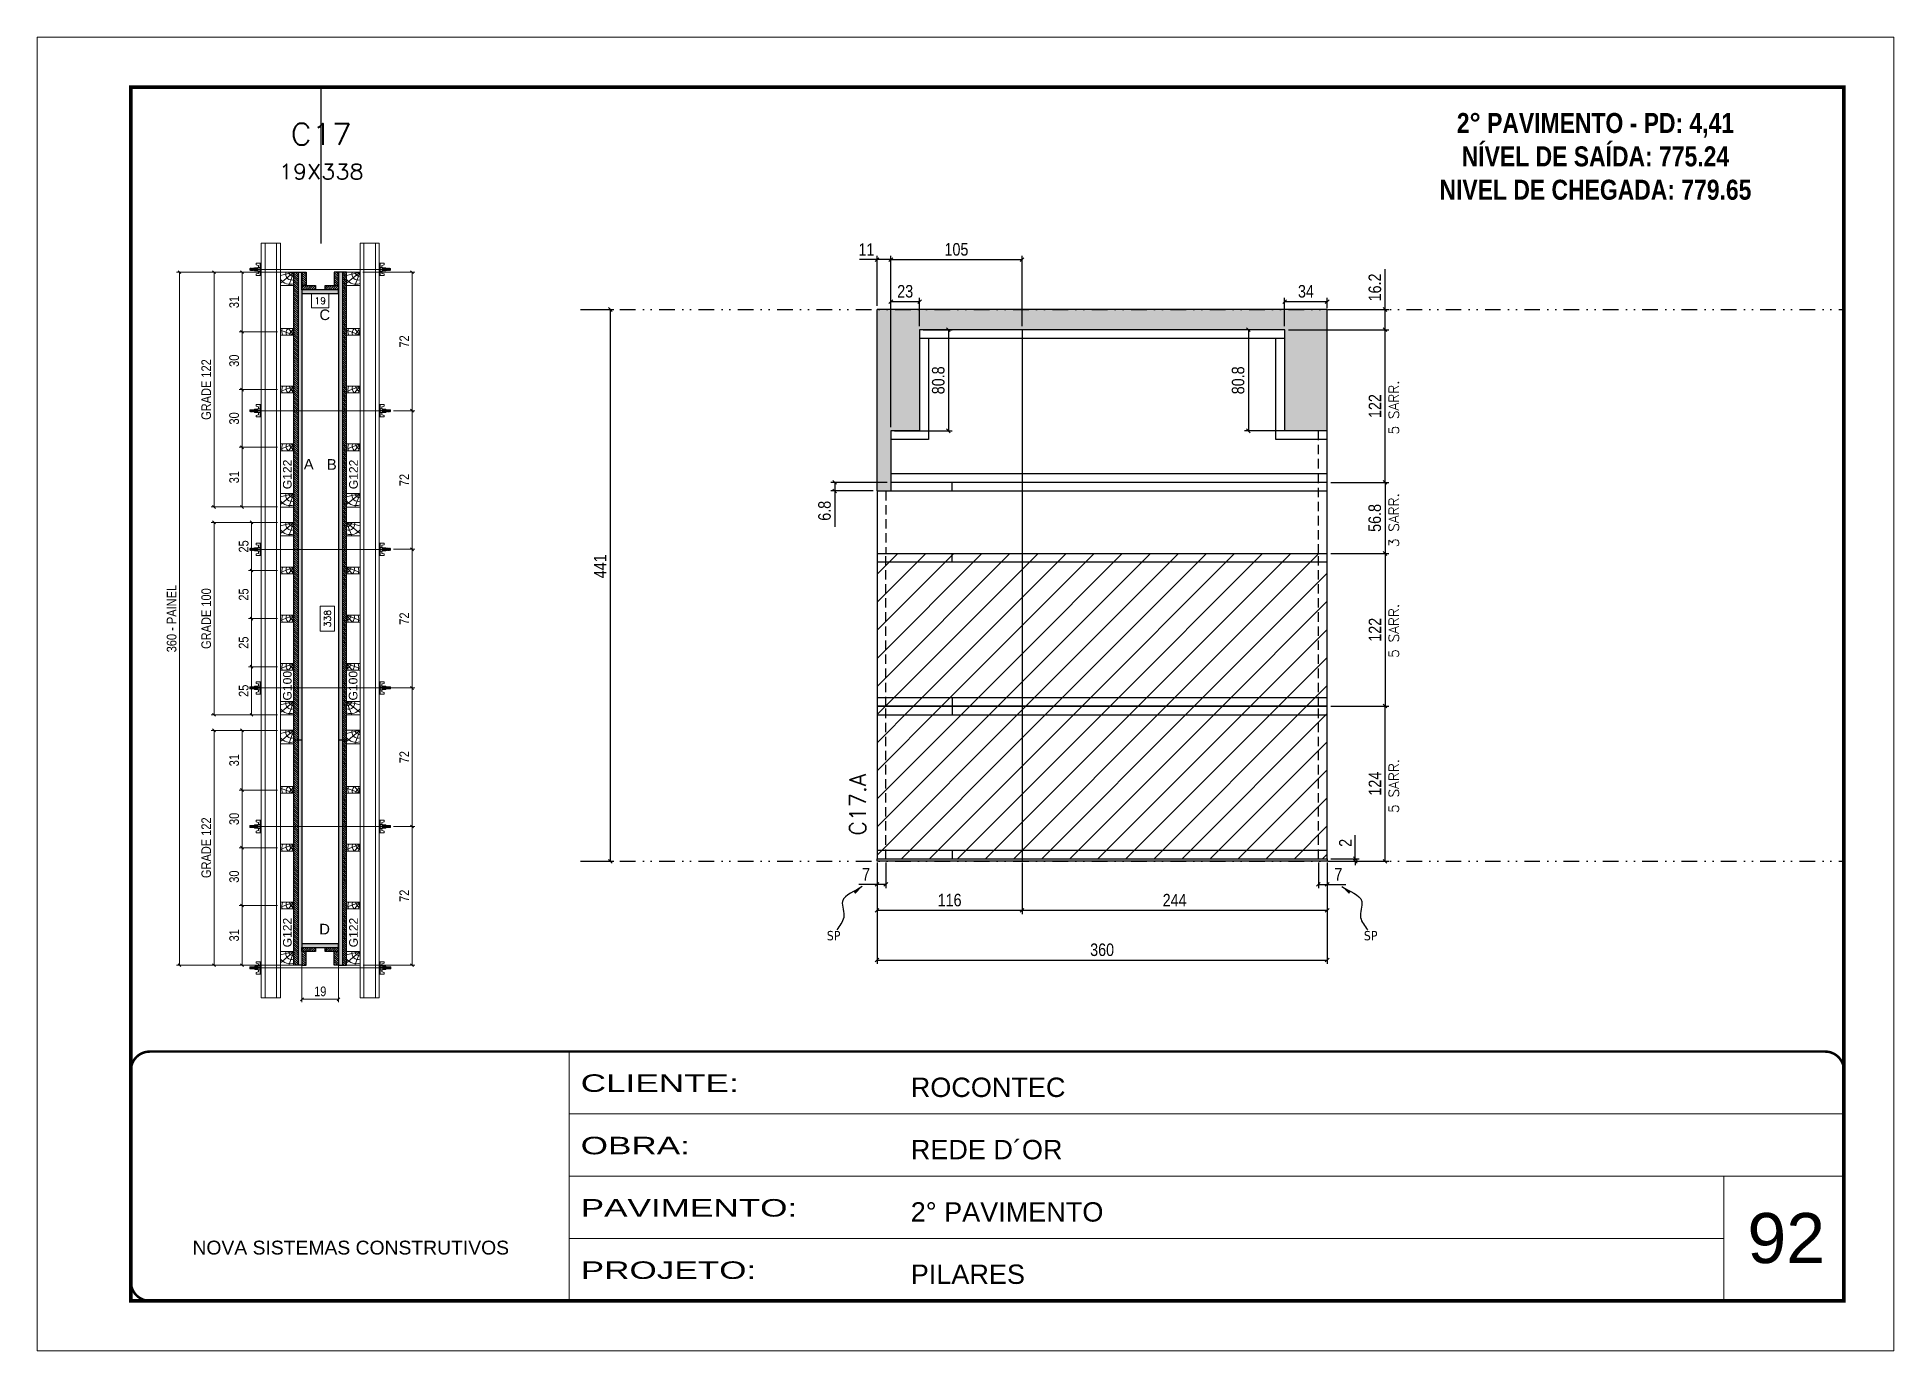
# Model space of a CAD drawing. Extents: x 2949 to 9203, y -16089 to 12527.
# Drawn here: x 7718 to 9203, y -13792 to -12742 of the extents above; entities that cross this region are included whole.
import ezdxf
from ezdxf.enums import TextEntityAlignment as Align

# ---------------------------------------------------------------- set-up
doc = ezdxf.new("R2010")
doc.units = 0
for name, pattern in [('CONTINUO', [0]), ('DASHED', [0.75, 0.5, -0.25]), ('DIVIDE2', [0.625, 0.25, -0.125, 0, -0.125, 0, -0.125]), ('HIDDEN', [0.375, 0.25, -0.125])]:
    doc.linetypes.add(name, pattern=pattern)
for name, color, linetype, lineweight in [('CARIMBO', 255, 'Continuous', 9), ('Folhas', 255, 'Continuous', 9), ('Hachura', 251, 'Continuous', 9), ('Madeira', 126, 'Continuous', 18), ('Perfil Metálico', 224, 'Continuous', 18), ('SARRAFO DE PRESSAO', 251, 'DASHED', 9), ('Texto Seção', 7, 'Continuous', 15)]:
    doc.layers.add(name, color=color, linetype=linetype, lineweight=lineweight)
for name, color, linetype in [('CHAPA', 1, 'Continuous'), ('COTA', 241, 'Continuous'), ('Cota Seção (2x)', 4, 'Continuous'), ('cotas', 4, 'Continuous'), ('MEIO_PONT', 93, 'Continuous'), ('NOMENCLATURA', 7, 'Continuous'), ('Nível', 160, 'Continuous'), ('Painéis', 200, 'Continuous'), ('SARR_2.2x7', 40, 'Continuous'), ('SARRAFO', 251, 'Continuous'), ('Sarrafo de Pressão', 42, 'HIDDEN'), ('texto', 7, 'Continuous'), ('Texto de Titulo', 7, 'Continuous'), ('Texto Qtd Sarr', 242, 'Continuous'), ('TEXTO_GERAL', 7, 'Continuous')]:
    doc.layers.add(name, color=color, linetype=linetype)
doc.layers.add('FELIPE', color=2, linetype='Continuous', lineweight=13, plot=False)
doc.styles.add('ARIAL', font='arial.ttf')
doc.styles.add('COTA TECNICA', font='techl___.ttf', dxfattribs={"height": 10})
doc.styles.add('COTA TECNICA 2X', font='techl___.ttf', dxfattribs={"height": 10})
doc.styles.add('COTA TECNICA-50', font='techl___.ttf', dxfattribs={"height": 10})
doc.styles.add('REGUA-120', font='ROMANS.shx', dxfattribs={"height": 15})
doc.styles.add('ROMANC', font='techb___.ttf', dxfattribs={"height": 2.5})
doc.styles.add('ROMANS', font='romans.shx')
doc.styles.add('SANSSERIF', font='sas_____.pfb')
doc.styles.get("Standard").update_dxf_attribs({"font": 'arial.ttf'})
doc.styles.add('Tecnologia', font='')
doc.styles.get('Tecnologia').set_extended_font_data('Forgotten Futurist')
doc.dimstyles.new('COTA PAINEL-50', dxfattribs={"dimtxt": 10, "dimasz": 3, "dimexe": 3, "dimexo": 3, "dimgap": 3, "dimtad": 1, "dimdec": 1, "dimzin": 12, "dimdsep": 46, "dimtxsty": 'COTA TECNICA-50', "dimblk1": 'OBLIQUE', "dimblk2": 'OBLIQUE', "dimsah": 1, "dimcen": 0.9, "dimclrd": 4, "dimclre": 4, "dimclrt": 240, "dimadec": 1, "dimazin": 3, "dimtfac": 1, "dimtdec": 1, "dimtmove": 0, "dimatfit": 3, "dimfxl": 1, "dimtolj": 1, "dimtzin": 12, "dimarcsym": 0})
doc.dimstyles.new('PAINEL', dxfattribs={"dimtxt": 10, "dimasz": 3, "dimexe": 3, "dimexo": 3, "dimgap": 3, "dimtad": 1, "dimdec": 1, "dimzin": 12, "dimdsep": 46, "dimtxsty": 'COTA TECNICA', "dimblk1": 'OBLIQUE', "dimblk2": 'OBLIQUE', "dimsah": 1, "dimcen": 0.9, "dimclrd": 4, "dimclre": 4, "dimclrt": 240, "dimadec": 1, "dimazin": 3, "dimtfac": 1, "dimtdec": 1, "dimtmove": 0, "dimatfit": 3, "dimfxl": 1, "dimtolj": 1, "dimtzin": 12, "dimarcsym": 0})
doc.dimstyles.new('SECAO PILAR', dxfattribs={"dimtxt": 10, "dimasz": 3, "dimexe": 3, "dimexo": 3, "dimgap": 3, "dimtad": 1, "dimdec": 1, "dimlfac": 0.5, "dimzin": 12, "dimdsep": 46, "dimtxsty": 'COTA TECNICA 2X', "dimblk1": 'OBLIQUE', "dimblk2": 'OBLIQUE', "dimsah": 1, "dimcen": 0.9, "dimclrd": 256, "dimclre": 256, "dimclrt": 256, "dimadec": 1, "dimazin": 3, "dimtfac": 1, "dimtdec": 1, "dimtmove": 0, "dimatfit": 3, "dimfxl": 1, "dimtolj": 1, "dimtzin": 12, "dimarcsym": 0})
doc.dimstyles.new('SECÇÃO 2', dxfattribs={"dimtxt": 7, "dimasz": 6, "dimexe": 0.18, "dimexo": 2, "dimgap": -4, "dimtad": 3, "dimdec": 1, "dimlfac": 0.5, "dimzin": 12, "dimdsep": 46, "dimtxsty": 'ROMANS', "dimblk": 'ARCHTICK', "dimcen": 0.09, "dimse1": 1, "dimse2": 1, "dimsd1": 1, "dimsd2": 1, "dimclrd": 180, "dimclre": 5, "dimclrt": 1, "dimadec": 0, "dimazin": 3, "dimtfac": 1, "dimtdec": 1, "dimtofl": 0, "dimtmove": 0, "dimatfit": 3, "dimldrblk": 'ARCHTICK', "dimfxl": 1, "dimtolj": 1, "dimtzin": 0, "dimarcsym": 0})
doc.dimstyles.get("Standard").update_dxf_attribs({"dimtxt": 0.18, "dimasz": 0.18, "dimexe": 0.18, "dimexo": 0.0625, "dimgap": 0.09, "dimtad": 0, "dimtih": 1, "dimtoh": 1, "dimdec": 4, "dimzin": 0, "dimdsep": 46, "dimtxsty": 'Standard', "dimcen": 0.09, "dimadec": 0, "dimazin": 0, "dimtfac": 1, "dimtdec": 4, "dimtofl": 0, "dimtmove": 0, "dimatfit": 3, "dimfxl": 1, "dimtolj": 1, "dimtzin": 0, "dimarcsym": 0})
pattern_1 = [(135, (113126.8113, 42849.4211), (-1.12253202, -1.12253202), [])]
pattern_2 = [(135, (113118.4113, 42714.4012), (-1.12253202, -1.12253202), [])]
pattern_3 = [(45, (-121303.467, -35347.797), (-11.2253202, 11.2253202), [])]

msp = doc.modelspace()

# ---------------------------------------------------------------- texts
at = {"layer": 'CARIMBO', "style": 'ARIAL'}
msp.add_text('92', height=40, dxfattribs=at).set_placement((9085.39, -13721.77))
at = {"layer": 'NOMENCLATURA', "color": 2, "insert": (8963.86, -12775.86), "char_height": 16, "attachment_point": 2, "style": 'ROMANC'}
msp.add_mtext_dynamic_manual_height_columns('\\P2° PAVIMENTO - PD: 4,41\\PNÍVEL DE SAÍDA: 775.24\\PNIVEL DE CHEGADA: 779.65', width=300.2766, gutter_width=1, heights=[0], dxfattribs=at)
at = {"layer": 'texto', "color": 0, "char_height": 7.5, "attachment_point": 5}
for insert in [(8354.55, -13460.13), (8784.1, -13460.13)]:
    msp.add_mtext('{\\fTahoma|b0|i0|c0|p34;\\C4;SP}', dxfattribs=dict(at, insert=insert))
at = {"layer": 'Texto Seção', "linetype": 'Continuous', "style": 'ROMANS'}
for s, p in [('5 SARR.', (8806.62, -13059.5)), ('3 SARR.', (8806.62, -13149.54)), ('5 SARR.', (8806.62, -13238.04)), ('5 SARR.', (8806.62, -13362.04))]:
    msp.add_text(s, height=8, rotation=90, dxfattribs=at).set_placement(p)
at = {"layer": 'Texto Seção', "insert": (8380.38, -13380.17), "char_height": 13, "width": 285.3299, "attachment_point": 7, "rotation": 90, "style": 'REGUA-120'}
msp.add_mtext('C17.A', dxfattribs=at)

# ---------------------------------------------------------------- blocks, each defined once
blk = doc.blocks.new('9999999999')
at = {"color": 30, "linetype": 'CONTINUO'}
for p, q in [((98564.6, 34230.2), (98564.6, 34429.4)), ((98564.6, 34379.6), (99584, 34379.6)), ((98564.6, 34329.8), (99488, 34329.8)), ((99584, 34329.8), (99488, 34329.8)), ((99488, 34329.8), (99488, 34230.2)), ((98564.6, 34280), (99488, 34280))]:
    blk.add_line(p, q, dxfattribs=at)
at = {"color": 30, "linetype": 'CONTINUO', "const_width": 2}
blk.add_lwpolyline([(99584, 34230.2), (99584, 34414.4, 0.414214), (99569, 34429.4), (98229, 34429.4, 0.414214), (98214, 34414.4), (98214, 34245.2, 0.414214), (98229, 34230.2), (99584, 34230.2)], format="xyb", dxfattribs=at)
at = {"layer": 'Folhas'}
blk.add_lwpolyline([(98139, 34190.2), (99624, 34190.2), (99624, 35240.2), (98139, 35240.2)], close=True, dxfattribs=at)
at = {"layer": 'Folhas', "color": 30, "const_width": 3}
blk.add_lwpolyline([(98214, 34230.2), (99584, 34230.2), (99584, 35200.2), (98214, 35200.2)], close=True, dxfattribs=at)
at = {"color": 7, "linetype": 'Continuous', "ltscale": 5, "style": 'ARIAL'}
for s, height, p in [('ROCONTEC', 15.48, (98837.7, 34393.1)), ('REDE D´OR', 15.48, (98837.7, 34343.3)), ('2° PAVIMENTO', 15.483, (98837.7, 34293.5)), ('NOVA SISTEMAS CONSTRUTIVOS', 11.059, (98263.2, 34267.2)), ('PILARES', 15.48, (98837.7, 34243.7))]:
    blk.add_text(s, height=height, dxfattribs=at).set_placement(p)
at = {"layer": 'Folhas', "color": 7, "style": 'Tecnologia', "width": 1.5}
for s, p in [('CLIENTE:', (98573.7, 34397.2)), ('OBRA:', (98573.7, 34347.3)), ('PAVIMENTO:', (98573.7, 34297.5)), ('PROJETO:', (98573.7, 34247.7))]:
    blk.add_text(s, height=14, dxfattribs=at).set_placement(p)
blk = doc.blocks.new('titulo1')
at = {"layer": 'Defpoints', "color": 252, "linetype": 'HIDDEN', "ltscale": 2}
blk.add_line((0, 0), (0, 125), dxfattribs=at)
at = {"layer": 'Defpoints', "style": 'ROMANS', "oblique": 15}
blk.add_attdef('FOLHA', text='', height=10, dxfattribs=at).set_placement((0, 15.6), align=Align.MIDDLE_CENTER)
at = {"layer": 'Texto Qtd Sarr', "color": 3, "style": 'ROMANS', "oblique": 15}
for tag, height, p in [('TITULO', 17, (0, 71.4)), ('SEÇÃO', 12, (0, 41.5))]:
    blk.add_attdef(tag, text='', height=height, dxfattribs=at).set_placement(p, align=Align.MIDDLE_CENTER)
blk = doc.blocks.new('*D161')
at = {"layer": 'Cota Seção (2x)', "color": 180, "lineweight": -2, "transparency": 16777216}
for p, q in [((136046.2, 33703.3), (136028.2, 33703.3)), ((136028.2, 33703.3), (136028.2, 33688.3)), ((136046.2, 33688.3), (136046.2, 33703.3)), ((136028.2, 33688.3), (136046.2, 33688.3))]:
    blk.add_line(p, q, dxfattribs=at)
at = {"layer": 'Defpoints', "color": 0, "transparency": 16777216}
for p in [(136018.2, 33686.1), (136018.2, 33684.3), (136056.2, 33686.1)]:
    blk.add_point(p, dxfattribs=at)
at = {"layer": 'Cota Seção (2x)', "color": 1, "transparency": 16777216, "insert": (136037.2, 33695.8), "char_height": 7, "attachment_point": 5, "style": 'ROMANS'}
blk.add_mtext('\\A1;19', dxfattribs=at)
blk = doc.blocks.new('_ArchTick')
at = {"color": 0, "linetype": 'ByBlock', "const_width": 0.15}
blk.add_lwpolyline([(-0.5, -0.5), (0.5, 0.5)], dxfattribs=at)
blk = doc.blocks.new('_Oblique')
at = {"color": 0, "linetype": 'ByBlock', "lineweight": -2}
blk.add_line((-0.5, -0.5), (0.5, 0.5), dxfattribs=at)
blk = doc.blocks.new('*D149')
at = {"layer": 'COTA', "lineweight": -2, "transparency": 16777216}
for p, q in [((136014.6, 33725.5), (135887.9, 33725.5)), ((135890.9, 33725.5), (135890.9, 33005.4)), ((136014.6, 33005.4), (135887.9, 33005.4))]:
    blk.add_line(p, q, dxfattribs=at)
at = {"layer": 'Defpoints', "color": 0, "transparency": 16777216}
for p in [(136017.6, 33725.5), (135890.9, 33005.4), (136017.6, 33005.4)]:
    blk.add_point(p, dxfattribs=at)
at = {"layer": 'COTA', "lineweight": -2, "transparency": 16777216, "xscale": 3, "yscale": 3, "zscale": 3}
for p, rotation in [((135890.9, 33725.5), 90), ((135890.9, 33005.4), 270)]:
    blk.add_blockref('_Oblique', p, dxfattribs=dict(at, rotation=rotation))
at = {"layer": 'COTA', "transparency": 16777216, "insert": (135882.7, 33365.5), "char_height": 10, "attachment_point": 5, "rotation": 90, "style": 'COTA TECNICA 2X'}
blk.add_mtext('\\A1;360 - PAINEL', dxfattribs=at)
blk = doc.blocks.new('C')
at = {"layer": 'Hachura', "color": 0}
for p, q in [((0, 3.22), (0, -3.22)), ((0.45, 3.22), (0, 3.22)), ((0.46, 3.16), (0, 3.16)), ((0.46, 3.05), (0, 3.05)), ((0.46, 2.88), (0, 2.88)), ((0, 2.75), (0, -1.16)), ((0.46, 2.65), (0, 2.65)), ((0.46, 2.23), (0, 2.23)), ((0.46, 1.51), (0, 1.51)), ((0.39, 0.49), (0.17, 0.49)), ((0.45, -3.23), (0.45, 3.22)), ((0.45, 3.22), (2.58, 3.22)), ((1.74, 0.97), (0.45, 0.97)), ((1.45, 0.1), (0.45, 0.1)), ((1.35, 1.94), (1.35, 0.96)), ((2.58, 2.39), (1.47, 2.09)), ((1.74, -0.97), (1.74, 0.97)), ((1.74, 0.97), (1.74, 0.84)), ((1.74, 0.97), (1.74, 0.84)), ((1.74, 0.84), (3.35, 0.84)), ((3.35, 0.45), (1.74, 0.45)), ((2.58, 3.22), (2.58, 2.39)), ((3.32, 0.84), (3.32, -0.84)), ((3.35, 0.84), (3.35, -0.84)), ((3.68, 0.45), (3.35, 0.45)), ((3.84, -0.52), (3.35, 0.45)), ((3.35, 0.06), (3.67, -0.57)), ((3.68, 0.45), (4.16, -0.52)), ((3.72, 0.5), (4.25, -0.57)), ((4.37, -0.55), (3.83, 0.53)), ((4.15, 0.45), (3.93, 0.45)), ((4.42, -0.52), (3.93, 0.45)), ((4.15, 0.45), (4.26, 0.45)), ((4.26, 0.45), (4.74, -0.52)), ((4.3, 0.5), (4.83, -0.57)), ((4.95, -0.55), (4.41, 0.53)), ((4.51, 0.45), (4.84, 0.45)), ((5, -0.52), (4.51, 0.45)), ((4.84, 0.45), (5.32, -0.52)), ((4.88, 0.5), (5.41, -0.57)), ((5.53, -0.55), (4.99, 0.53)), ((5.58, -0.52), (5.09, 0.45)), ((5.42, 0.45), (5.09, 0.45)), ((5.58, -0.52), (5.09, 0.45)), ((5.42, 0.45), (5.74, -0.19)), ((5.46, 0.5), (5.74, -0.07)), ((5.74, 0.19), (5.57, 0.53)), ((5.74, 0.32), (5.68, 0.45)), ((5.68, 0.45), (5.74, 0.45)), ((5.74, 0.45), (5.9, 0.29)), ((5.74, 0.45), (5.74, -0.52)), ((5.9, -0.36), (5.9, 0.29)), ((0.45, 0), (0, 0)), ((0.46, -1.52), (0, -1.52)), ((0.46, -2.23), (0, -2.23)), ((0.46, -2.65), (0, -2.65)), ((0.46, -2.88), (0, -2.88)), ((0.46, -3.05), (0, -3.05)), ((0.46, -3.16), (0, -3.16)), ((0, -3.22), (2.57, -3.22)), ((0.08, -0.48), (0.29, -0.48)), ((0.29, -0.48), (0.4, -0.48)), ((0.45, 0), (0.45, -0.97)), ((0.45, -0.16), (1.45, -0.16)), ((0.45, -0.65), (0.45, -0.32)), ((0.45, -3.23), (0.45, -0.65)), ((0.45, -0.97), (1.74, -0.97)), ((1.35, -1.94), (1.35, -0.97)), ((2.58, -2.39), (1.47, -2.1)), ((3.35, -0.32), (1.74, -0.32)), ((3.35, -0.84), (1.74, -0.84)), ((2.58, -3.23), (2.58, -2.39)), ((3.35, -0.07), (3.58, -0.52)), ((3.35, -0.52), (3.58, -0.52)), ((3.84, -0.52), (4.16, -0.52)), ((4.42, -0.52), (4.74, -0.52)), ((4.63, -0.52), (4.74, -0.52)), ((5, -0.52), (5.32, -0.52)), ((5.58, -0.52), (5.74, -0.52)), ((5.74, -0.52), (5.9, -0.36)), ((5.74, -0.52), (5.74, -0.52))]:
    blk.add_line(p, q, dxfattribs=at)
for centre, radius, start, end in [((1.52, 1.94), 0.161, 104.74356, 180), ((1.44, -0.03), 0.129, 272.69497, 87.30503), ((3.81, 0.39), 0.143, 25.56881, 154.43119), ((4.39, 0.39), 0.143, 25.56881, 154.43119), ((4.97, 0.39), 0.143, 25.56881, 154.43119), ((5.55, 0.39), 0.143, 25.56881, 154.43119), ((0.17, -0.37), 0.174, 221.74404, 317.85924), ((1.52, -1.94), 0.161, 180, 255.25644), ((3.71, -0.4), 0.174, 222.14076, 318.25596), ((4.29, -0.4), 0.174, 222.14076, 318.25596), ((4.87, -0.4), 0.174, 222.14076, 318.25596), ((5.45, -0.4), 0.174, 222.14076, 318.25596), ((5.61, -0.4), 0.174, 317.85924, 318.25596)]:
    blk.add_arc(centre, radius, start, end, dxfattribs=at)
blk = doc.blocks.new('PONTALETE')
at = {"layer": 'Madeira'}
for q in [(2.71, 7), (7, 5.76), (7, 1.74)]:
    blk.add_line((0, 0), q, dxfattribs=at)
blk.add_lwpolyline([(0, 0), (7, 0), (7, 7), (0, 7)], close=True, dxfattribs=at)
for centre, radius, start, end in [((2.04, 0.06), 6.23, 37.28179, 109.09128), ((1.09, 0.9), 3.19, 343.60304, 109.98471), ((-0.21, -0.78), 3.09, 14.63219, 86.0383)]:
    blk.add_arc(centre, radius, start, end, dxfattribs=at)
blk = doc.blocks.new('MEIO PONTALETE')
at = {"layer": 'Madeira'}
for q in [(2.71, 7), (3.5, 2.88), (3.5, 0.87)]:
    blk.add_line((0, 0), q, dxfattribs=at)
blk.add_lwpolyline([(0, 0), (3.5, 0), (3.5, 7), (0, 7)], close=True, dxfattribs=at)
for centre, radius, start, end in [((2.04, 0.06), 6.23, 76.44987, 109.09128), ((1.09, 0.9), 3.19, 40.90626, 109.98471), ((-0.21, -0.78), 3.09, 14.63219, 86.0383)]:
    blk.add_arc(centre, radius, start, end, dxfattribs=at)
blk = doc.blocks.new('*D137')
at = {"layer": 'COTA', "lineweight": -2, "transparency": 16777216}
for p, q in [((135992.8, 33725.5), (135952.9, 33725.5)), ((135955.9, 33725.5), (135955.9, 33663.5)), ((135992.8, 33663.5), (135952.9, 33663.5))]:
    blk.add_line(p, q, dxfattribs=at)
at = {"layer": 'Defpoints', "color": 0, "transparency": 16777216}
for p in [(135995.8, 33725.5), (135955.9, 33663.5), (135995.8, 33663.5)]:
    blk.add_point(p, dxfattribs=at)
at = {"layer": 'COTA', "lineweight": -2, "transparency": 16777216, "xscale": 3, "yscale": 3, "zscale": 3}
for p, rotation in [((135955.9, 33725.5), 90), ((135955.9, 33663.5), 270)]:
    blk.add_blockref('_Oblique', p, dxfattribs=dict(at, rotation=rotation))
at = {"layer": 'COTA', "transparency": 16777216, "insert": (135947.7, 33694.5), "char_height": 10, "attachment_point": 5, "rotation": 90, "style": 'COTA TECNICA 2X'}
blk.add_mtext('\\A1;31', dxfattribs=at)
blk = doc.blocks.new('*D138')
at = {"layer": 'COTA', "lineweight": -2, "transparency": 16777216}
for p, q in [((135992.8, 33663.5), (135952.9, 33663.5)), ((135955.9, 33663.5), (135955.9, 33603.5)), ((135992.8, 33603.5), (135952.9, 33603.5))]:
    blk.add_line(p, q, dxfattribs=at)
at = {"layer": 'Defpoints', "color": 0, "transparency": 16777216}
for p in [(135995.8, 33663.5), (135955.9, 33603.5), (135995.8, 33603.5)]:
    blk.add_point(p, dxfattribs=at)
at = {"layer": 'COTA', "lineweight": -2, "transparency": 16777216, "xscale": 3, "yscale": 3, "zscale": 3}
for p, rotation in [((135955.9, 33663.5), 90), ((135955.9, 33603.5), 270)]:
    blk.add_blockref('_Oblique', p, dxfattribs=dict(at, rotation=rotation))
at = {"layer": 'COTA', "transparency": 16777216, "insert": (135947.7, 33633.5), "char_height": 10, "attachment_point": 5, "rotation": 90, "style": 'COTA TECNICA 2X'}
blk.add_mtext('\\A1;30', dxfattribs=at)
blk = doc.blocks.new('*D139')
at = {"layer": 'COTA', "lineweight": -2, "transparency": 16777216}
for p, q in [((135992.8, 33603.5), (135952.9, 33603.5)), ((135955.9, 33603.5), (135955.9, 33543.5)), ((135992.8, 33543.5), (135952.9, 33543.5))]:
    blk.add_line(p, q, dxfattribs=at)
at = {"layer": 'Defpoints', "color": 0, "transparency": 16777216}
for p in [(135995.8, 33603.5), (135955.9, 33543.5), (135995.8, 33543.5)]:
    blk.add_point(p, dxfattribs=at)
at = {"layer": 'COTA', "lineweight": -2, "transparency": 16777216, "xscale": 3, "yscale": 3, "zscale": 3}
for p, rotation in [((135955.9, 33603.5), 90), ((135955.9, 33543.5), 270)]:
    blk.add_blockref('_Oblique', p, dxfattribs=dict(at, rotation=rotation))
at = {"layer": 'COTA', "transparency": 16777216, "insert": (135947.7, 33573.5), "char_height": 10, "attachment_point": 5, "rotation": 90, "style": 'COTA TECNICA 2X'}
blk.add_mtext('\\A1;30', dxfattribs=at)
blk = doc.blocks.new('*D140')
at = {"layer": 'COTA', "lineweight": -2, "transparency": 16777216}
for p, q in [((135992.8, 33543.5), (135952.9, 33543.5)), ((135955.9, 33543.5), (135955.9, 33481.5)), ((135992.8, 33481.5), (135952.9, 33481.5))]:
    blk.add_line(p, q, dxfattribs=at)
at = {"layer": 'Defpoints', "color": 0, "transparency": 16777216}
for p in [(135995.8, 33543.5), (135955.9, 33481.5), (135995.8, 33481.5)]:
    blk.add_point(p, dxfattribs=at)
at = {"layer": 'COTA', "lineweight": -2, "transparency": 16777216, "xscale": 3, "yscale": 3, "zscale": 3}
for p, rotation in [((135955.9, 33543.5), 90), ((135955.9, 33481.5), 270)]:
    blk.add_blockref('_Oblique', p, dxfattribs=dict(at, rotation=rotation))
at = {"layer": 'COTA', "transparency": 16777216, "insert": (135947.7, 33512.5), "char_height": 10, "attachment_point": 5, "rotation": 90, "style": 'COTA TECNICA 2X'}
blk.add_mtext('\\A1;31', dxfattribs=at)
blk = doc.blocks.new('*D141')
at = {"layer": 'COTA', "lineweight": -2, "transparency": 16777216}
for p, q in [((135992.8, 33725.5), (135923.8, 33725.5)), ((135926.8, 33481.5), (135926.8, 33725.5)), ((135992.8, 33481.5), (135923.8, 33481.5))]:
    blk.add_line(p, q, dxfattribs=at)
at = {"layer": 'Defpoints', "color": 0, "transparency": 16777216}
for p in [(135926.8, 33725.5), (135995.8, 33725.5), (135995.8, 33481.5)]:
    blk.add_point(p, dxfattribs=at)
at = {"layer": 'COTA', "lineweight": -2, "transparency": 16777216, "xscale": 3, "yscale": 3, "zscale": 3}
for p, rotation in [((135926.8, 33725.5), 90), ((135926.8, 33481.5), 270)]:
    blk.add_blockref('_Oblique', p, dxfattribs=dict(at, rotation=rotation))
at = {"layer": 'COTA', "transparency": 16777216, "insert": (135918.7, 33603.5), "char_height": 10, "attachment_point": 5, "rotation": 90, "style": 'COTA TECNICA 2X'}
blk.add_mtext('\\A1;GRADE 122', dxfattribs=at)
blk = doc.blocks.new('*D150')
at = {"layer": 'COTA', "lineweight": -2, "transparency": 16777216}
for p, q in [((135992.8, 33067.4), (135952.9, 33067.4)), ((135955.9, 33005.4), (135955.9, 33067.4)), ((135992.8, 33005.4), (135952.9, 33005.4))]:
    blk.add_line(p, q, dxfattribs=at)
at = {"layer": 'Defpoints', "color": 0, "transparency": 16777216}
for p in [(135955.9, 33067.4), (135995.8, 33067.4), (135995.8, 33005.4)]:
    blk.add_point(p, dxfattribs=at)
at = {"layer": 'COTA', "lineweight": -2, "transparency": 16777216, "xscale": 3, "yscale": 3, "zscale": 3}
for p, rotation in [((135955.9, 33067.4), 90), ((135955.9, 33005.4), 270)]:
    blk.add_blockref('_Oblique', p, dxfattribs=dict(at, rotation=rotation))
at = {"layer": 'COTA', "transparency": 16777216, "insert": (135947.7, 33036.4), "char_height": 10, "attachment_point": 5, "rotation": 90, "style": 'COTA TECNICA 2X'}
blk.add_mtext('\\A1;31', dxfattribs=at)
blk = doc.blocks.new('*D151')
at = {"layer": 'COTA', "lineweight": -2, "transparency": 16777216}
for p, q in [((135992.8, 33127.4), (135952.9, 33127.4)), ((135955.9, 33067.4), (135955.9, 33127.4)), ((135992.8, 33067.4), (135952.9, 33067.4))]:
    blk.add_line(p, q, dxfattribs=at)
at = {"layer": 'Defpoints', "color": 0, "transparency": 16777216}
for p in [(135955.9, 33127.4), (135995.8, 33127.4), (135995.8, 33067.4)]:
    blk.add_point(p, dxfattribs=at)
at = {"layer": 'COTA', "lineweight": -2, "transparency": 16777216, "xscale": 3, "yscale": 3, "zscale": 3}
for p, rotation in [((135955.9, 33127.4), 90), ((135955.9, 33067.4), 270)]:
    blk.add_blockref('_Oblique', p, dxfattribs=dict(at, rotation=rotation))
at = {"layer": 'COTA', "transparency": 16777216, "insert": (135947.7, 33097.4), "char_height": 10, "attachment_point": 5, "rotation": 90, "style": 'COTA TECNICA 2X'}
blk.add_mtext('\\A1;30', dxfattribs=at)
blk = doc.blocks.new('*D152')
at = {"layer": 'COTA', "lineweight": -2, "transparency": 16777216}
for p, q in [((135992.8, 33187.4), (135952.9, 33187.4)), ((135955.9, 33127.4), (135955.9, 33187.4)), ((135992.8, 33127.4), (135952.9, 33127.4))]:
    blk.add_line(p, q, dxfattribs=at)
at = {"layer": 'Defpoints', "color": 0, "transparency": 16777216}
for p in [(135955.9, 33187.4), (135995.8, 33187.4), (135995.8, 33127.4)]:
    blk.add_point(p, dxfattribs=at)
at = {"layer": 'COTA', "lineweight": -2, "transparency": 16777216, "xscale": 3, "yscale": 3, "zscale": 3}
for p, rotation in [((135955.9, 33187.4), 90), ((135955.9, 33127.4), 270)]:
    blk.add_blockref('_Oblique', p, dxfattribs=dict(at, rotation=rotation))
at = {"layer": 'COTA', "transparency": 16777216, "insert": (135947.7, 33157.4), "char_height": 10, "attachment_point": 5, "rotation": 90, "style": 'COTA TECNICA 2X'}
blk.add_mtext('\\A1;30', dxfattribs=at)
blk = doc.blocks.new('*D153')
at = {"layer": 'COTA', "lineweight": -2, "transparency": 16777216}
for p, q in [((135992.8, 33249.4), (135952.9, 33249.4)), ((135955.9, 33187.4), (135955.9, 33249.4)), ((135992.8, 33187.4), (135952.9, 33187.4))]:
    blk.add_line(p, q, dxfattribs=at)
at = {"layer": 'Defpoints', "color": 0, "transparency": 16777216}
for p in [(135955.9, 33249.4), (135995.8, 33249.4), (135995.8, 33187.4)]:
    blk.add_point(p, dxfattribs=at)
at = {"layer": 'COTA', "lineweight": -2, "transparency": 16777216, "xscale": 3, "yscale": 3, "zscale": 3}
for p, rotation in [((135955.9, 33249.4), 90), ((135955.9, 33187.4), 270)]:
    blk.add_blockref('_Oblique', p, dxfattribs=dict(at, rotation=rotation))
at = {"layer": 'COTA', "transparency": 16777216, "insert": (135947.7, 33218.4), "char_height": 10, "attachment_point": 5, "rotation": 90, "style": 'COTA TECNICA 2X'}
blk.add_mtext('\\A1;31', dxfattribs=at)
blk = doc.blocks.new('*D154')
at = {"layer": 'COTA', "lineweight": -2, "transparency": 16777216}
for p, q in [((135992.8, 33249.4), (135923.8, 33249.4)), ((135926.8, 33249.4), (135926.8, 33005.4)), ((135992.8, 33005.4), (135923.8, 33005.4))]:
    blk.add_line(p, q, dxfattribs=at)
at = {"layer": 'Defpoints', "color": 0, "transparency": 16777216}
for p in [(135995.8, 33249.4), (135926.8, 33005.4), (135995.8, 33005.4)]:
    blk.add_point(p, dxfattribs=at)
at = {"layer": 'COTA', "lineweight": -2, "transparency": 16777216, "xscale": 3, "yscale": 3, "zscale": 3}
for p, rotation in [((135926.8, 33249.4), 90), ((135926.8, 33005.4), 270)]:
    blk.add_blockref('_Oblique', p, dxfattribs=dict(at, rotation=rotation))
at = {"layer": 'COTA', "transparency": 16777216, "insert": (135918.7, 33127.4), "char_height": 10, "attachment_point": 5, "rotation": 90, "style": 'COTA TECNICA 2X'}
blk.add_mtext('\\A1;GRADE 122', dxfattribs=at)
blk = doc.blocks.new('*D155')
at = {"layer": 'COTA', "lineweight": -2, "transparency": 16777216}
for p, q in [((136113.4, 33149.5), (136135.7, 33149.5)), ((136132.7, 33005.4), (136132.7, 33149.5)), ((136081.7, 33005.4), (136135.7, 33005.4))]:
    blk.add_line(p, q, dxfattribs=at)
at = {"layer": 'Defpoints', "color": 0, "transparency": 16777216}
for p in [(136110.4, 33149.5), (136132.7, 33149.5), (136078.7, 33005.4)]:
    blk.add_point(p, dxfattribs=at)
at = {"layer": 'COTA', "lineweight": -2, "transparency": 16777216, "xscale": 3, "yscale": 3, "zscale": 3}
for p, rotation in [((136132.7, 33149.5), 90), ((136132.7, 33005.4), 270)]:
    blk.add_blockref('_Oblique', p, dxfattribs=dict(at, rotation=rotation))
at = {"layer": 'COTA', "transparency": 16777216, "insert": (136124.6, 33077.5), "char_height": 10, "attachment_point": 5, "rotation": 90, "style": 'COTA TECNICA 2X'}
blk.add_mtext('\\A1;72', dxfattribs=at)
blk = doc.blocks.new('*D156')
at = {"layer": 'COTA', "lineweight": -2, "transparency": 16777216}
for p, q in [((136113.4, 33437.5), (136135.7, 33437.5)), ((136132.7, 33293.5), (136132.7, 33437.5)), ((136108.6, 33293.5), (136135.7, 33293.5))]:
    blk.add_line(p, q, dxfattribs=at)
at = {"layer": 'Defpoints', "color": 0, "transparency": 16777216}
for p in [(136110.4, 33437.5), (136132.7, 33437.5), (136105.6, 33293.5)]:
    blk.add_point(p, dxfattribs=at)
at = {"layer": 'COTA', "lineweight": -2, "transparency": 16777216, "xscale": 3, "yscale": 3, "zscale": 3}
for p, rotation in [((136132.7, 33437.5), 90), ((136132.7, 33293.5), 270)]:
    blk.add_blockref('_Oblique', p, dxfattribs=dict(at, rotation=rotation))
at = {"layer": 'COTA', "transparency": 16777216, "insert": (136124.6, 33365.5), "char_height": 10, "attachment_point": 5, "rotation": 90, "style": 'COTA TECNICA 2X'}
blk.add_mtext('\\A1;72', dxfattribs=at)
blk = doc.blocks.new('*D157')
at = {"layer": 'COTA', "lineweight": -2, "transparency": 16777216}
for p, q in [((136113.4, 33581.5), (136135.7, 33581.5)), ((136132.7, 33437.5), (136132.7, 33581.5)), ((136113.4, 33437.5), (136135.7, 33437.5))]:
    blk.add_line(p, q, dxfattribs=at)
at = {"layer": 'Defpoints', "color": 0, "transparency": 16777216}
for p in [(136110.4, 33581.5), (136132.7, 33581.5), (136110.4, 33437.5)]:
    blk.add_point(p, dxfattribs=at)
at = {"layer": 'COTA', "lineweight": -2, "transparency": 16777216, "xscale": 3, "yscale": 3, "zscale": 3}
for p, rotation in [((136132.7, 33581.5), 90), ((136132.7, 33437.5), 270)]:
    blk.add_blockref('_Oblique', p, dxfattribs=dict(at, rotation=rotation))
at = {"layer": 'COTA', "transparency": 16777216, "insert": (136124.6, 33509.5), "char_height": 10, "attachment_point": 5, "rotation": 90, "style": 'COTA TECNICA 2X'}
blk.add_mtext('\\A1;72', dxfattribs=at)
blk = doc.blocks.new('*D142')
at = {"layer": 'COTA', "lineweight": -2, "transparency": 16777216}
for p, q in [((136081.6, 33725.5), (136135.7, 33725.5)), ((136132.7, 33581.5), (136132.7, 33725.5)), ((136113.4, 33581.5), (136135.7, 33581.5))]:
    blk.add_line(p, q, dxfattribs=at)
at = {"layer": 'Defpoints', "color": 0, "transparency": 16777216}
for p in [(136078.6, 33725.5), (136132.7, 33725.5), (136110.4, 33581.5)]:
    blk.add_point(p, dxfattribs=at)
at = {"layer": 'COTA', "lineweight": -2, "transparency": 16777216, "xscale": 3, "yscale": 3, "zscale": 3}
for p, rotation in [((136132.7, 33725.5), 90), ((136132.7, 33581.5), 270)]:
    blk.add_blockref('_Oblique', p, dxfattribs=dict(at, rotation=rotation))
at = {"layer": 'COTA', "transparency": 16777216, "insert": (136124.6, 33653.5), "char_height": 10, "attachment_point": 5, "rotation": 90, "style": 'COTA TECNICA 2X'}
blk.add_mtext('\\A1;72', dxfattribs=at)
blk = doc.blocks.new('*D143')
at = {"layer": 'COTA', "lineweight": -2, "transparency": 16777216}
for p, q in [((136018.2, 33020.8), (136018.2, 32967)), ((136056.2, 33020.8), (136056.2, 32967)), ((136018.2, 32970), (136056.2, 32970))]:
    blk.add_line(p, q, dxfattribs=at)
at = {"layer": 'Defpoints', "color": 0, "transparency": 16777216}
for p in [(136018.2, 33023.8), (136056.2, 33023.8), (136056.2, 32970)]:
    blk.add_point(p, dxfattribs=at)
at = {"layer": 'COTA', "lineweight": -2, "transparency": 16777216, "xscale": 3, "yscale": 3, "zscale": 3, "rotation": 180}
blk.add_blockref('_Oblique', (136018.2, 32970), dxfattribs=at)
at = {"layer": 'COTA', "lineweight": -2, "transparency": 16777216, "xscale": 3, "yscale": 3, "zscale": 3}
blk.add_blockref('_Oblique', (136056.2, 32970), dxfattribs=at)
at = {"layer": 'COTA', "transparency": 16777216, "insert": (136037.2, 32978.1), "char_height": 10, "attachment_point": 5, "style": 'COTA TECNICA 2X'}
blk.add_mtext('\\A1;19', dxfattribs=at)
blk = doc.blocks.new('*D158')
at = {"layer": 'COTA', "lineweight": -2, "transparency": 16777216}
for p, q in [((136108.6, 33293.5), (136135.7, 33293.5)), ((136132.7, 33293.5), (136132.7, 33149.5)), ((136113.4, 33149.5), (136135.7, 33149.5))]:
    blk.add_line(p, q, dxfattribs=at)
at = {"layer": 'Defpoints', "color": 0, "transparency": 16777216}
for p in [(136105.6, 33293.5), (136110.4, 33149.5), (136132.7, 33149.5)]:
    blk.add_point(p, dxfattribs=at)
at = {"layer": 'COTA', "lineweight": -2, "transparency": 16777216, "xscale": 3, "yscale": 3, "zscale": 3}
for p, rotation in [((136132.7, 33293.5), 90), ((136132.7, 33149.5), 270)]:
    blk.add_blockref('_Oblique', p, dxfattribs=dict(at, rotation=rotation))
at = {"layer": 'COTA', "transparency": 16777216, "insert": (136124.6, 33221.5), "char_height": 10, "attachment_point": 5, "rotation": 90, "style": 'COTA TECNICA 2X'}
blk.add_mtext('\\A1;72', dxfattribs=at)
blk = doc.blocks.new('*D144')
at = {"layer": 'COTA', "color": 180, "lineweight": -2, "transparency": 16777216}
for p, q in [((136052.2, 33378.5), (136037.2, 33378.5)), ((136037.2, 33378.5), (136037.2, 33352.5)), ((136052.2, 33352.5), (136052.2, 33378.5)), ((136037.2, 33352.5), (136052.2, 33352.5))]:
    blk.add_line(p, q, dxfattribs=at)
at = {"layer": 'Defpoints', "color": 0, "transparency": 16777216}
for p in [(136056.2, 33703.5), (136056.2, 33027.4), (136056.2, 33027.4)]:
    blk.add_point(p, dxfattribs=at)
at = {"layer": 'COTA', "color": 1, "transparency": 16777216, "insert": (136044.7, 33365.5), "char_height": 7, "attachment_point": 5, "rotation": 90, "style": 'ROMANS'}
blk.add_mtext('\\A1;338', dxfattribs=at)
blk = doc.blocks.new('*D159')
at = {"layer": 'COTA', "lineweight": -2, "transparency": 16777216}
for p, q in [((135992.8, 33465.5), (135923.8, 33465.5)), ((135926.8, 33265.5), (135926.8, 33465.5)), ((135992.8, 33265.5), (135923.8, 33265.5))]:
    blk.add_line(p, q, dxfattribs=at)
at = {"layer": 'Defpoints', "color": 0, "transparency": 16777216}
for p in [(135926.8, 33465.5), (135995.8, 33465.5), (135995.8, 33265.5)]:
    blk.add_point(p, dxfattribs=at)
at = {"layer": 'COTA', "lineweight": -2, "transparency": 16777216, "xscale": 3, "yscale": 3, "zscale": 3}
for p, rotation in [((135926.8, 33465.5), 90), ((135926.8, 33265.5), 270)]:
    blk.add_blockref('_Oblique', p, dxfattribs=dict(at, rotation=rotation))
at = {"layer": 'COTA', "transparency": 16777216, "insert": (135918.7, 33365.5), "char_height": 10, "attachment_point": 5, "rotation": 90, "style": 'COTA TECNICA 2X'}
blk.add_mtext('\\A1;GRADE 100', dxfattribs=at)
blk = doc.blocks.new('*D145')
at = {"layer": 'COTA', "lineweight": -2, "transparency": 16777216}
for p, q in [((135992.8, 33365.5), (135962.7, 33365.5)), ((135965.7, 33365.5), (135965.7, 33315.5)), ((135992.8, 33315.5), (135962.7, 33315.5))]:
    blk.add_line(p, q, dxfattribs=at)
at = {"layer": 'Defpoints', "color": 0, "transparency": 16777216}
for p in [(135995.8, 33365.5), (135965.7, 33315.5), (135995.8, 33315.5)]:
    blk.add_point(p, dxfattribs=at)
at = {"layer": 'COTA', "lineweight": -2, "transparency": 16777216, "xscale": 3, "yscale": 3, "zscale": 3}
for p, rotation in [((135965.7, 33365.5), 90), ((135965.7, 33315.5), 270)]:
    blk.add_blockref('_Oblique', p, dxfattribs=dict(at, rotation=rotation))
at = {"layer": 'COTA', "transparency": 16777216, "insert": (135957.6, 33340.5), "char_height": 10, "attachment_point": 5, "rotation": 90, "style": 'COTA TECNICA 2X'}
blk.add_mtext('\\A1;25', dxfattribs=at)
blk = doc.blocks.new('*D146')
at = {"layer": 'COTA', "lineweight": -2, "transparency": 16777216}
for p, q in [((135992.8, 33315.5), (135962.7, 33315.5)), ((135965.7, 33315.5), (135965.7, 33265.5)), ((135992.8, 33265.5), (135962.7, 33265.5))]:
    blk.add_line(p, q, dxfattribs=at)
at = {"layer": 'Defpoints', "color": 0, "transparency": 16777216}
for p in [(135995.8, 33315.5), (135965.7, 33265.5), (135995.8, 33265.5)]:
    blk.add_point(p, dxfattribs=at)
at = {"layer": 'COTA', "lineweight": -2, "transparency": 16777216, "xscale": 3, "yscale": 3, "zscale": 3}
for p, rotation in [((135965.7, 33315.5), 90), ((135965.7, 33265.5), 270)]:
    blk.add_blockref('_Oblique', p, dxfattribs=dict(at, rotation=rotation))
at = {"layer": 'COTA', "transparency": 16777216, "insert": (135957.6, 33290.5), "char_height": 10, "attachment_point": 5, "rotation": 90, "style": 'COTA TECNICA 2X'}
blk.add_mtext('\\A1;25', dxfattribs=at)
blk = doc.blocks.new('*D160')
at = {"layer": 'COTA', "lineweight": -2, "transparency": 16777216}
for p, q in [((135992.8, 33465.5), (135962.7, 33465.5)), ((135965.7, 33465.5), (135965.7, 33415.5)), ((135992.8, 33415.5), (135962.7, 33415.5))]:
    blk.add_line(p, q, dxfattribs=at)
at = {"layer": 'Defpoints', "color": 0, "transparency": 16777216}
for p in [(135995.8, 33465.5), (135965.7, 33415.5), (135995.8, 33415.5)]:
    blk.add_point(p, dxfattribs=at)
at = {"layer": 'COTA', "lineweight": -2, "transparency": 16777216, "xscale": 3, "yscale": 3, "zscale": 3}
for p, rotation in [((135965.7, 33465.5), 90), ((135965.7, 33415.5), 270)]:
    blk.add_blockref('_Oblique', p, dxfattribs=dict(at, rotation=rotation))
at = {"layer": 'COTA', "transparency": 16777216, "insert": (135957.6, 33440.5), "char_height": 10, "attachment_point": 5, "rotation": 90, "style": 'COTA TECNICA 2X'}
blk.add_mtext('\\A1;25', dxfattribs=at)
blk = doc.blocks.new('*D147')
at = {"layer": 'COTA', "lineweight": -2, "transparency": 16777216}
for p, q in [((135992.8, 33415.5), (135962.7, 33415.5)), ((135965.7, 33415.5), (135965.7, 33365.5)), ((135992.8, 33365.5), (135962.7, 33365.5))]:
    blk.add_line(p, q, dxfattribs=at)
at = {"layer": 'Defpoints', "color": 0, "transparency": 16777216}
for p in [(135995.8, 33415.5), (135965.7, 33365.5), (135995.8, 33365.5)]:
    blk.add_point(p, dxfattribs=at)
at = {"layer": 'COTA', "lineweight": -2, "transparency": 16777216, "xscale": 3, "yscale": 3, "zscale": 3}
for p, rotation in [((135965.7, 33415.5), 90), ((135965.7, 33365.5), 270)]:
    blk.add_blockref('_Oblique', p, dxfattribs=dict(at, rotation=rotation))
at = {"layer": 'COTA', "transparency": 16777216, "insert": (135957.6, 33390.5), "char_height": 10, "attachment_point": 5, "rotation": 90, "style": 'COTA TECNICA 2X'}
blk.add_mtext('\\A1;25', dxfattribs=at)
blk = doc.blocks.new('*D3038')
at = {"layer": 'cotas', "color": 4, "linetype": 'ByBlock', "lineweight": -2, "transparency": 16777216}
for p, q in [((8155.2, -12959.6), (8178.9, -12959.6)), ((8175.9, -12959.6), (8175.9, -13400.6)), ((8155.2, -13400.6), (8178.9, -13400.6))]:
    blk.add_line(p, q, dxfattribs=at)
at = {"layer": 'Defpoints', "color": 0, "linetype": 'ByBlock', "transparency": 16777216}
for p in [(8152.2, -12959.6), (8152.2, -13400.6), (8175.9, -13400.6)]:
    blk.add_point(p, dxfattribs=at)
at = {"layer": 'cotas', "color": 4, "linetype": 'ByBlock', "lineweight": -2, "transparency": 16777216, "xscale": 3, "yscale": 3, "zscale": 3}
for p, rotation in [((8175.9, -12959.6), 90), ((8175.9, -13400.6), 270)]:
    blk.add_blockref('_Oblique', p, dxfattribs=dict(at, rotation=rotation))
at = {"layer": 'cotas', "color": 240, "linetype": 'ByBlock', "transparency": 16777216, "insert": (8167.8, -13164.8), "char_height": 10, "attachment_point": 5, "rotation": 90, "style": 'COTA TECNICA'}
blk.add_mtext('\\A1;441', dxfattribs=at)
blk = doc.blocks.new('*D3026')
at = {"layer": 'COTA', "color": 4, "lineweight": -2, "transparency": 16777216}
for p, q in [((8389.3, -13401.6), (8389.3, -13482.6)), ((8749.3, -13401.6), (8749.3, -13482.6)), ((8389.3, -13479.6), (8749.3, -13479.6))]:
    blk.add_line(p, q, dxfattribs=at)
at = {"layer": 'Defpoints', "color": 0, "transparency": 16777216}
for p in [(8389.3, -13398.6), (8749.3, -13398.6), (8749.3, -13479.6)]:
    blk.add_point(p, dxfattribs=at)
at = {"layer": 'COTA', "color": 4, "lineweight": -2, "transparency": 16777216, "xscale": 3, "yscale": 3, "zscale": 3, "rotation": 180}
blk.add_blockref('_Oblique', (8389.3, -13479.6), dxfattribs=at)
at = {"layer": 'COTA', "color": 4, "lineweight": -2, "transparency": 16777216, "xscale": 3, "yscale": 3, "zscale": 3}
blk.add_blockref('_Oblique', (8749.3, -13479.6), dxfattribs=at)
at = {"layer": 'COTA', "color": 240, "transparency": 16777216, "insert": (8569.3, -13471.4), "char_height": 10, "attachment_point": 5, "style": 'COTA TECNICA'}
blk.add_mtext('\\A1;360', dxfattribs=at)
blk = doc.blocks.new('*D3027')
at = {"layer": 'COTA', "color": 4, "lineweight": -2, "transparency": 16777216}
for p, q in [((8752.3, -12975.8), (8798.6, -12975.8)), ((8795.6, -13097.8), (8795.6, -12975.8)), ((8752.3, -13097.8), (8798.6, -13097.8))]:
    blk.add_line(p, q, dxfattribs=at)
at = {"layer": 'Defpoints', "color": 0, "transparency": 16777216}
for p in [(8749.3, -12975.8), (8795.6, -12975.8), (8749.3, -13097.8)]:
    blk.add_point(p, dxfattribs=at)
at = {"layer": 'COTA', "color": 4, "lineweight": -2, "transparency": 16777216, "xscale": 3, "yscale": 3, "zscale": 3}
for p, rotation in [((8795.6, -12975.8), 90), ((8795.6, -13097.8), 270)]:
    blk.add_blockref('_Oblique', p, dxfattribs=dict(at, rotation=rotation))
at = {"layer": 'COTA', "color": 240, "transparency": 16777216, "insert": (8787.5, -13036.8), "char_height": 10, "attachment_point": 5, "rotation": 90, "style": 'COTA TECNICA'}
blk.add_mtext('\\A1;122', dxfattribs=at)
blk = doc.blocks.new('*D3028')
at = {"layer": 'COTA', "color": 4, "lineweight": -2, "transparency": 16777216}
for p, q in [((8389.3, -13403.6), (8389.3, -13422.1)), ((8396.3, -13401.6), (8396.3, -13422.1)), ((8389.3, -13419.1), (8374.6, -13419.1)), ((8396.3, -13419.1), (8389.3, -13419.1))]:
    blk.add_line(p, q, dxfattribs=at)
at = {"layer": 'Defpoints', "color": 0, "transparency": 16777216}
for p in [(8389.3, -13400.6), (8396.3, -13398.6), (8389.3, -13419.1)]:
    blk.add_point(p, dxfattribs=at)
at = {"layer": 'COTA', "color": 4, "lineweight": -2, "transparency": 16777216, "xscale": 3, "yscale": 3, "zscale": 3, "rotation": 180}
blk.add_blockref('_Oblique', (8389.3, -13419.1), dxfattribs=at)
at = {"layer": 'COTA', "color": 4, "lineweight": -2, "transparency": 16777216, "xscale": 3, "yscale": 3, "zscale": 3}
blk.add_blockref('_Oblique', (8396.3, -13419.1), dxfattribs=at)
at = {"layer": 'COTA', "color": 240, "transparency": 16777216, "insert": (8380.5, -13411.1), "char_height": 10, "attachment_point": 5, "style": 'COTA TECNICA-50'}
blk.add_mtext('\\A1;7', dxfattribs=at)
blk = doc.blocks.new('*D3029')
at = {"layer": 'COTA', "color": 4, "lineweight": -2, "transparency": 16777216}
for p, q in [((8742.3, -13401.6), (8742.3, -13422.1)), ((8749.3, -13403.6), (8749.3, -13422.1)), ((8742.3, -13419.1), (8749.3, -13419.1)), ((8749.3, -13419.1), (8764.1, -13419.1))]:
    blk.add_line(p, q, dxfattribs=at)
at = {"layer": 'Defpoints', "color": 0, "transparency": 16777216}
for p in [(8742.3, -13398.6), (8749.3, -13400.6), (8749.3, -13419.1)]:
    blk.add_point(p, dxfattribs=at)
at = {"layer": 'COTA', "color": 4, "lineweight": -2, "transparency": 16777216, "xscale": 3, "yscale": 3, "zscale": 3, "rotation": 180}
blk.add_blockref('_Oblique', (8742.3, -13419.1), dxfattribs=at)
at = {"layer": 'COTA', "color": 4, "lineweight": -2, "transparency": 16777216, "xscale": 3, "yscale": 3, "zscale": 3}
blk.add_blockref('_Oblique', (8749.3, -13419.1), dxfattribs=at)
at = {"layer": 'COTA', "color": 240, "transparency": 16777216, "insert": (8758.2, -13411.1), "char_height": 10, "attachment_point": 5, "style": 'COTA TECNICA-50'}
blk.add_mtext('\\A1;7', dxfattribs=at)
blk = doc.blocks.new('*D3030')
at = {"layer": 'COTA', "color": 4, "lineweight": -2, "transparency": 16777216}
for p, q in [((8752.3, -13276.6), (8798.6, -13276.6)), ((8795.6, -13400.6), (8795.6, -13276.6)), ((8752.3, -13400.6), (8798.6, -13400.6))]:
    blk.add_line(p, q, dxfattribs=at)
at = {"layer": 'Defpoints', "color": 0, "transparency": 16777216}
for p in [(8749.3, -13276.6), (8795.6, -13276.6), (8749.3, -13400.6)]:
    blk.add_point(p, dxfattribs=at)
at = {"layer": 'COTA', "color": 4, "lineweight": -2, "transparency": 16777216, "xscale": 3, "yscale": 3, "zscale": 3}
for p, rotation in [((8795.6, -13276.6), 90), ((8795.6, -13400.6), 270)]:
    blk.add_blockref('_Oblique', p, dxfattribs=dict(at, rotation=rotation))
at = {"layer": 'COTA', "color": 240, "transparency": 16777216, "insert": (8787.5, -13338.6), "char_height": 10, "attachment_point": 5, "rotation": 90, "style": 'COTA TECNICA-50'}
blk.add_mtext('\\A1;124', dxfattribs=at)
blk = doc.blocks.new('*D3031')
at = {"layer": 'COTA', "color": 4, "lineweight": -2, "transparency": 16777216}
for p, q in [((8771.8, -13398.6), (8771.8, -13379.8)), ((8752.3, -13398.6), (8774.8, -13398.6)), ((8752.3, -13400.6), (8774.8, -13400.6)), ((8771.8, -13400.6), (8771.8, -13398.6)), ((8771.8, -13400.6), (8771.8, -13403.6))]:
    blk.add_line(p, q, dxfattribs=at)
at = {"layer": 'Defpoints', "color": 0, "transparency": 16777216}
for p in [(8749.3, -13398.6), (8749.3, -13400.6), (8771.8, -13400.6)]:
    blk.add_point(p, dxfattribs=at)
at = {"layer": 'COTA', "color": 4, "lineweight": -2, "transparency": 16777216, "xscale": 3, "yscale": 3, "zscale": 3}
for p, rotation in [((8771.8, -13398.6), 270), ((8771.8, -13400.6), 90)]:
    blk.add_blockref('_Oblique', p, dxfattribs=dict(at, rotation=rotation))
at = {"layer": 'COTA', "color": 240, "transparency": 16777216, "insert": (8763.8, -13385.9), "char_height": 10, "attachment_point": 5, "rotation": 90, "style": 'COTA TECNICA-50'}
blk.add_mtext('\\A1;2', dxfattribs=at)
blk = doc.blocks.new('*D3032')
at = {"layer": 'COTA', "color": 4, "linetype": 'ByBlock', "lineweight": -2, "transparency": 16777216}
for p, q in [((8752.3, -13154.6), (8798.6, -13154.6)), ((8795.6, -13154.6), (8795.6, -13276.6)), ((8752.3, -13276.6), (8798.6, -13276.6))]:
    blk.add_line(p, q, dxfattribs=at)
at = {"layer": 'Defpoints', "color": 0, "linetype": 'ByBlock', "transparency": 16777216}
for p in [(8749.3, -13154.6), (8749.3, -13276.6), (8795.6, -13276.6)]:
    blk.add_point(p, dxfattribs=at)
at = {"layer": 'COTA', "color": 4, "linetype": 'ByBlock', "lineweight": -2, "transparency": 16777216, "xscale": 3, "yscale": 3, "zscale": 3}
for p, rotation in [((8795.6, -13154.6), 90), ((8795.6, -13276.6), 270)]:
    blk.add_blockref('_Oblique', p, dxfattribs=dict(at, rotation=rotation))
at = {"layer": 'COTA', "color": 240, "linetype": 'ByBlock', "transparency": 16777216, "insert": (8787.5, -13215.6), "char_height": 10, "attachment_point": 5, "rotation": 90, "style": 'COTA TECNICA'}
blk.add_mtext('\\A1;122', dxfattribs=at)
blk = doc.blocks.new('*D3033')
at = {"layer": 'COTA', "color": 4, "linetype": 'ByBlock', "lineweight": -2, "transparency": 16777216}
for p, q in [((8389.3, -13403.6), (8389.3, -13442.8)), ((8505.3, -13401.6), (8505.3, -13442.8)), ((8389.3, -13439.8), (8505.3, -13439.8))]:
    blk.add_line(p, q, dxfattribs=at)
at = {"layer": 'Defpoints', "color": 0, "linetype": 'ByBlock', "transparency": 16777216}
for p in [(8389.3, -13400.6), (8505.3, -13398.6), (8505.3, -13439.8)]:
    blk.add_point(p, dxfattribs=at)
at = {"layer": 'COTA', "color": 4, "linetype": 'ByBlock', "lineweight": -2, "transparency": 16777216, "xscale": 3, "yscale": 3, "zscale": 3, "rotation": 180}
blk.add_blockref('_Oblique', (8389.3, -13439.8), dxfattribs=at)
at = {"layer": 'COTA', "color": 4, "linetype": 'ByBlock', "lineweight": -2, "transparency": 16777216, "xscale": 3, "yscale": 3, "zscale": 3}
blk.add_blockref('_Oblique', (8505.3, -13439.8), dxfattribs=at)
at = {"layer": 'COTA', "color": 240, "linetype": 'ByBlock', "transparency": 16777216, "insert": (8447.3, -13431.7), "char_height": 10, "attachment_point": 5, "style": 'COTA TECNICA'}
blk.add_mtext('\\A1;116', dxfattribs=at)
blk = doc.blocks.new('*D3034')
at = {"layer": 'COTA', "color": 4, "linetype": 'ByBlock', "lineweight": -2, "transparency": 16777216}
for p, q in [((8505.3, -13401.6), (8505.3, -13442.8)), ((8749.3, -13403.6), (8749.3, -13442.8)), ((8505.3, -13439.8), (8749.3, -13439.8))]:
    blk.add_line(p, q, dxfattribs=at)
at = {"layer": 'Defpoints', "color": 0, "linetype": 'ByBlock', "transparency": 16777216}
for p in [(8505.3, -13398.6), (8749.3, -13400.6), (8749.3, -13439.8)]:
    blk.add_point(p, dxfattribs=at)
at = {"layer": 'COTA', "color": 4, "linetype": 'ByBlock', "lineweight": -2, "transparency": 16777216, "xscale": 3, "yscale": 3, "zscale": 3, "rotation": 180}
blk.add_blockref('_Oblique', (8505.3, -13439.8), dxfattribs=at)
at = {"layer": 'COTA', "color": 4, "linetype": 'ByBlock', "lineweight": -2, "transparency": 16777216, "xscale": 3, "yscale": 3, "zscale": 3}
blk.add_blockref('_Oblique', (8749.3, -13439.8), dxfattribs=at)
at = {"layer": 'COTA', "color": 240, "linetype": 'ByBlock', "transparency": 16777216, "insert": (8627.3, -13431.7), "char_height": 10, "attachment_point": 5, "style": 'COTA TECNICA'}
blk.add_mtext('\\A1;244', dxfattribs=at)
blk = doc.blocks.new('*D3035')
at = {"layer": 'COTA', "color": 4, "linetype": 'ByBlock', "lineweight": -2, "transparency": 16777216}
for p, q in [((8426.3, -12975.8), (8449.4, -12975.8)), ((8446.4, -12975.8), (8446.4, -13056.6)), ((8403.3, -13056.6), (8449.4, -13056.6))]:
    blk.add_line(p, q, dxfattribs=at)
at = {"layer": 'Defpoints', "color": 0, "linetype": 'ByBlock', "transparency": 16777216}
for p in [(8423.3, -12975.8), (8400.3, -13056.6), (8446.4, -13056.6)]:
    blk.add_point(p, dxfattribs=at)
at = {"layer": 'COTA', "color": 4, "linetype": 'ByBlock', "lineweight": -2, "transparency": 16777216, "xscale": 3, "yscale": 3, "zscale": 3}
for p, rotation in [((8446.4, -12975.8), 90), ((8446.4, -13056.6), 270)]:
    blk.add_blockref('_Oblique', p, dxfattribs=dict(at, rotation=rotation))
at = {"layer": 'COTA', "color": 240, "linetype": 'ByBlock', "transparency": 16777216, "insert": (8438.3, -13016.2), "char_height": 10, "attachment_point": 5, "rotation": 90, "style": 'COTA TECNICA'}
blk.add_mtext('\\A1;80.8', dxfattribs=at)
blk = doc.blocks.new('*D3036')
at = {"layer": 'COTA', "color": 4, "linetype": 'ByBlock', "lineweight": -2, "transparency": 16777216}
for p, q in [((8400.3, -13053.6), (8400.3, -12950.3)), ((8400.3, -12953.3), (8423.3, -12953.3)), ((8423.3, -12972.8), (8423.3, -12950.3))]:
    blk.add_line(p, q, dxfattribs=at)
at = {"layer": 'Defpoints', "color": 0, "linetype": 'ByBlock', "transparency": 16777216}
for p in [(8423.3, -12953.3), (8423.3, -12975.8), (8400.3, -13056.6)]:
    blk.add_point(p, dxfattribs=at)
at = {"layer": 'COTA', "color": 4, "linetype": 'ByBlock', "lineweight": -2, "transparency": 16777216, "xscale": 3, "yscale": 3, "zscale": 3, "rotation": 180}
blk.add_blockref('_Oblique', (8400.3, -12953.3), dxfattribs=at)
at = {"layer": 'COTA', "color": 4, "linetype": 'ByBlock', "lineweight": -2, "transparency": 16777216, "xscale": 3, "yscale": 3, "zscale": 3}
blk.add_blockref('_Oblique', (8423.3, -12953.3), dxfattribs=at)
at = {"layer": 'COTA', "color": 240, "linetype": 'ByBlock', "transparency": 16777216, "insert": (8411.8, -12945.1), "char_height": 10, "attachment_point": 5, "style": 'COTA TECNICA'}
blk.add_mtext('\\A1;23', dxfattribs=at)
blk = doc.blocks.new('*D3037')
at = {"layer": 'COTA', "color": 4, "linetype": 'ByBlock', "lineweight": -2, "transparency": 16777216}
for p, q in [((8715.3, -12972.8), (8715.3, -12950.3)), ((8715.3, -12953.3), (8749.3, -12953.3)), ((8749.3, -12958.6), (8749.3, -12950.3))]:
    blk.add_line(p, q, dxfattribs=at)
at = {"layer": 'Defpoints', "color": 0, "linetype": 'ByBlock', "transparency": 16777216}
for p in [(8749.3, -12953.3), (8749.3, -12961.6), (8715.3, -12975.8)]:
    blk.add_point(p, dxfattribs=at)
at = {"layer": 'COTA', "color": 4, "linetype": 'ByBlock', "lineweight": -2, "transparency": 16777216, "xscale": 3, "yscale": 3, "zscale": 3, "rotation": 180}
blk.add_blockref('_Oblique', (8715.3, -12953.3), dxfattribs=at)
at = {"layer": 'COTA', "color": 4, "linetype": 'ByBlock', "lineweight": -2, "transparency": 16777216, "xscale": 3, "yscale": 3, "zscale": 3}
blk.add_blockref('_Oblique', (8749.3, -12953.3), dxfattribs=at)
at = {"layer": 'COTA', "color": 240, "linetype": 'ByBlock', "transparency": 16777216, "insert": (8732.3, -12945.1), "char_height": 10, "attachment_point": 5, "style": 'COTA TECNICA'}
blk.add_mtext('\\A1;34', dxfattribs=at)
blk = doc.blocks.new('*D3039')
at = {"layer": 'COTA', "color": 4, "linetype": 'ByBlock', "lineweight": -2, "transparency": 16777216}
for p, q in [((8712.3, -12975.8), (8683.3, -12975.8)), ((8686.3, -12975.8), (8686.3, -13056.6)), ((8712.3, -13056.6), (8683.3, -13056.6))]:
    blk.add_line(p, q, dxfattribs=at)
at = {"layer": 'Defpoints', "color": 0, "linetype": 'ByBlock', "transparency": 16777216}
for p in [(8715.3, -12975.8), (8686.3, -13056.6), (8715.3, -13056.6)]:
    blk.add_point(p, dxfattribs=at)
at = {"layer": 'COTA', "color": 4, "linetype": 'ByBlock', "lineweight": -2, "transparency": 16777216, "xscale": 3, "yscale": 3, "zscale": 3}
for p, rotation in [((8686.3, -12975.8), 90), ((8686.3, -13056.6), 270)]:
    blk.add_blockref('_Oblique', p, dxfattribs=dict(at, rotation=rotation))
at = {"layer": 'COTA', "color": 240, "linetype": 'ByBlock', "transparency": 16777216, "insert": (8678.1, -13016.2), "char_height": 10, "attachment_point": 5, "rotation": 90, "style": 'COTA TECNICA'}
blk.add_mtext('\\A1;80.8', dxfattribs=at)
blk = doc.blocks.new('*D3040')
at = {"layer": 'COTA', "color": 4, "lineweight": -2, "transparency": 16777216}
for p, q in [((8752.3, -13097.8), (8798.6, -13097.8)), ((8795.6, -13097.8), (8795.6, -13154.6)), ((8752.3, -13154.6), (8798.6, -13154.6))]:
    blk.add_line(p, q, dxfattribs=at)
at = {"layer": 'Defpoints', "color": 0, "transparency": 16777216}
for p in [(8749.3, -13097.8), (8749.3, -13154.6), (8795.6, -13154.6)]:
    blk.add_point(p, dxfattribs=at)
at = {"layer": 'COTA', "color": 4, "lineweight": -2, "transparency": 16777216, "xscale": 3, "yscale": 3, "zscale": 3}
for p, rotation in [((8795.6, -13097.8), 90), ((8795.6, -13154.6), 270)]:
    blk.add_blockref('_Oblique', p, dxfattribs=dict(at, rotation=rotation))
at = {"layer": 'COTA', "color": 240, "transparency": 16777216, "insert": (8787.4, -13126.2), "char_height": 10, "attachment_point": 5, "rotation": 90, "style": 'COTA TECNICA'}
blk.add_mtext('\\A1;56.8', dxfattribs=at)
blk = doc.blocks.new('*D3244')
at = {"layer": 'COTA', "color": 4, "lineweight": -2, "transparency": 16777216}
for p, q in [((8795.6, -12959.6), (8795.6, -12927.4)), ((8752.3, -12959.6), (8798.6, -12959.6)), ((8795.6, -12975.8), (8795.6, -12959.6)), ((8718.3, -12975.8), (8798.6, -12975.8))]:
    blk.add_line(p, q, dxfattribs=at)
at = {"layer": 'Defpoints', "color": 0, "transparency": 16777216}
for p in [(8749.3, -12959.6), (8795.6, -12959.6), (8715.3, -12975.8)]:
    blk.add_point(p, dxfattribs=at)
at = {"layer": 'COTA', "color": 4, "lineweight": -2, "transparency": 16777216, "xscale": 3, "yscale": 3, "zscale": 3}
for p, rotation in [((8795.6, -12959.6), 90), ((8795.6, -12975.8), 270)]:
    blk.add_blockref('_Oblique', p, dxfattribs=dict(at, rotation=rotation))
at = {"layer": 'COTA', "color": 240, "transparency": 16777216, "insert": (8787.5, -12942), "char_height": 10, "attachment_point": 5, "rotation": 90, "style": 'COTA TECNICA-50'}
blk.add_mtext('\\A1;16.2', dxfattribs=at)
blk = doc.blocks.new('*D3391')
at = {"layer": 'COTA', "color": 4, "lineweight": -2, "transparency": 16777216}
for p, q in [((8400.3, -13053.6), (8400.3, -12916.7)), ((8505.3, -12972.8), (8505.3, -12916.7)), ((8400.3, -12919.7), (8505.3, -12919.7))]:
    blk.add_line(p, q, dxfattribs=at)
at = {"layer": 'Defpoints', "color": 0, "transparency": 16777216}
for p in [(8505.3, -12919.7), (8505.3, -12975.8), (8400.3, -13056.6)]:
    blk.add_point(p, dxfattribs=at)
at = {"layer": 'COTA', "color": 4, "lineweight": -2, "transparency": 16777216, "xscale": 3, "yscale": 3, "zscale": 3, "rotation": 180}
blk.add_blockref('_Oblique', (8400.3, -12919.7), dxfattribs=at)
at = {"layer": 'COTA', "color": 4, "lineweight": -2, "transparency": 16777216, "xscale": 3, "yscale": 3, "zscale": 3}
blk.add_blockref('_Oblique', (8505.3, -12919.7), dxfattribs=at)
at = {"layer": 'COTA', "color": 240, "transparency": 16777216, "insert": (8452.8, -12911.6), "char_height": 10, "attachment_point": 5, "style": 'COTA TECNICA-50'}
blk.add_mtext('\\A1;105', dxfattribs=at)
blk = doc.blocks.new('*D3392')
at = {"layer": 'COTA', "color": 4, "lineweight": -2, "transparency": 16777216}
for p, q in [((8397.3, -13097.8), (8352.4, -13097.8)), ((8386.3, -13104.6), (8352.4, -13104.6)), ((8355.4, -13097.8), (8355.4, -13104.6)), ((8355.4, -13104.6), (8355.4, -13133.4))]:
    blk.add_line(p, q, dxfattribs=at)
at = {"layer": 'Defpoints', "color": 0, "transparency": 16777216}
for p in [(8355.4, -13104.6), (8389.3, -13104.6), (8400.3, -13097.8)]:
    blk.add_point(p, dxfattribs=at)
at = {"layer": 'COTA', "color": 4, "lineweight": -2, "transparency": 16777216, "xscale": 3, "yscale": 3, "zscale": 3}
for p, rotation in [((8355.4, -13097.8), 90), ((8355.4, -13104.6), 270)]:
    blk.add_blockref('_Oblique', p, dxfattribs=dict(at, rotation=rotation))
at = {"layer": 'COTA', "color": 240, "transparency": 16777216, "insert": (8347.3, -13120.5), "char_height": 10, "attachment_point": 5, "rotation": 90, "style": 'COTA TECNICA-50'}
blk.add_mtext('\\A1;6.8', dxfattribs=at)
blk = doc.blocks.new('*D3393')
at = {"layer": 'COTA', "color": 4, "lineweight": -2, "transparency": 16777216}
for p, q in [((8389.3, -12956.6), (8389.3, -12916.7)), ((8400.3, -13053.6), (8400.3, -12916.7)), ((8389.3, -12919.7), (8375.2, -12919.7)), ((8400.3, -12919.7), (8389.3, -12919.7))]:
    blk.add_line(p, q, dxfattribs=at)
at = {"layer": 'Defpoints', "color": 0, "transparency": 16777216}
for p in [(8389.3, -12919.7), (8389.3, -12959.6), (8400.3, -13056.6)]:
    blk.add_point(p, dxfattribs=at)
at = {"layer": 'COTA', "color": 4, "lineweight": -2, "transparency": 16777216, "xscale": 3, "yscale": 3, "zscale": 3, "rotation": 180}
blk.add_blockref('_Oblique', (8389.3, -12919.7), dxfattribs=at)
at = {"layer": 'COTA', "color": 4, "lineweight": -2, "transparency": 16777216, "xscale": 3, "yscale": 3, "zscale": 3}
blk.add_blockref('_Oblique', (8400.3, -12919.7), dxfattribs=at)
at = {"layer": 'COTA', "color": 240, "transparency": 16777216, "insert": (8380.8, -12911.7), "char_height": 10, "attachment_point": 5, "style": 'COTA TECNICA-50'}
blk.add_mtext('\\A1;11', dxfattribs=at)
blk = doc.blocks.new('C16')
at = {"layer": 'Hachura'}
h = blk.add_hatch(dxfattribs=at)
h.set_pattern_fill('ANSI31', color=256, scale=0.5, angle=450, style=0)
h.set_pattern_definition(pattern_2)
h.paths.add_polyline_path([(136009.82, 33725.47), (136014.22, 33725.47), (136014.22, 33005.45), (136009.82, 33005.45)])
h = blk.add_hatch(color=256, dxfattribs=at)
h.dxf.hatch_style = 1
h.paths.add_polyline_path([(136018.22, 33005.45), (136014.22, 33005.45), (136014.22, 33725.47), (136018.22, 33725.47)])
h = blk.add_hatch(dxfattribs=at)
h.set_pattern_fill('ANSI31', color=256, scale=0.5, angle=450, style=0)
h.set_pattern_definition(pattern_1)
h.paths.add_polyline_path([(136018.22, 33711.47), (136022.62, 33711.47), (136022.62, 33725.47), (136018.22, 33725.47)])
h = blk.add_hatch(dxfattribs=at)
h.set_pattern_fill('ANSI31', color=256, scale=0.5, angle=540, style=0)
h.set_pattern_definition([(225, (126529.2676, 10782.0611), (1.12253202, -1.12253202), [])])
h.paths.add_polyline_path([(136018.22, 33711.47), (136018.22, 33707.07), (136032.22, 33707.07), (136032.22, 33711.47)])
h = blk.add_hatch(dxfattribs=at)
h.set_pattern_fill('ANSI31', color=256, scale=0.5, angle=540, style=0)
h.set_pattern_definition([(225, (126553.2676, 10782.0611), (1.12253202, -1.12253202), [])])
h.paths.add_polyline_path([(136042.22, 33711.47), (136042.22, 33707.07), (136056.22, 33707.07), (136056.22, 33711.47)])
h = blk.add_hatch(dxfattribs=at)
h.set_pattern_fill('ANSI31', color=256, scale=0.5, angle=450, style=0)
h.set_pattern_definition(pattern_1)
h.paths.add_polyline_path([(136056.22, 33711.47), (136051.82, 33711.47), (136051.82, 33725.47), (136056.22, 33725.47)])
h = blk.add_hatch(color=256, dxfattribs=at)
h.dxf.hatch_style = 1
h.paths.add_polyline_path([(136056.22, 33005.45), (136060.22, 33005.45), (136060.22, 33725.47), (136056.22, 33725.47)])
h = blk.add_hatch(dxfattribs=at)
h.set_pattern_fill('ANSI31', color=256, scale=0.5, angle=450, style=0)
h.set_pattern_definition(pattern_2)
h.paths.add_polyline_path([(136064.62, 33725.47), (136060.22, 33725.47), (136060.22, 33005.45), (136064.62, 33005.45)])
h = blk.add_hatch(color=256, dxfattribs=at)
h.dxf.hatch_style = 1
h.paths.add_polyline_path([(136018.22, 33707.07), (136018.22, 33703.47), (136056.22, 33703.47), (136056.22, 33707.07)])
h = blk.add_hatch(color=256, dxfattribs=at)
h.dxf.hatch_style = 1
h.paths.add_polyline_path([(136018.22, 33027.45), (136018.22, 33023.85), (136056.22, 33023.85), (136056.22, 33027.45)])
h = blk.add_hatch(dxfattribs=at)
h.set_pattern_fill('ANSI31', color=256, scale=0.5, angle=540, style=0)
h.set_pattern_definition([(225, (126529.2676, 10094.4412), (1.12253202, -1.12253202), [])])
h.paths.add_polyline_path([(136018.22, 33023.85), (136018.22, 33019.45), (136032.22, 33019.45), (136032.22, 33023.85)])
h = blk.add_hatch(dxfattribs=at)
h.set_pattern_fill('ANSI31', color=256, scale=0.5, angle=450, style=0)
h.set_pattern_definition([(135, (113126.8113, 42508.4012), (-1.12253202, -1.12253202), [])])
h.paths.add_polyline_path([(136018.22, 33019.45), (136022.62, 33019.45), (136022.62, 33005.45), (136018.22, 33005.45)])
h = blk.add_hatch(dxfattribs=at)
h.set_pattern_fill('ANSI31', color=256, scale=0.5, angle=540, style=0)
h.set_pattern_definition([(225, (126553.2676, 10094.4412), (1.12253202, -1.12253202), [])])
h.paths.add_polyline_path([(136042.22, 33023.85), (136042.22, 33019.45), (136056.22, 33019.45), (136056.22, 33023.85)])
h = blk.add_hatch(dxfattribs=at)
h.set_pattern_fill('ANSI31', color=256, scale=0.5, angle=450, style=0)
h.set_pattern_definition([(135, (113126.8113, 42508.4012), (-1.12253202, -1.12253202), [])])
h.paths.add_polyline_path([(136056.22, 33019.45), (136051.82, 33019.45), (136051.82, 33005.45), (136056.22, 33005.45)])
at = {"layer": 'CHAPA'}
for points in [[(136018.22, 33005.45), (136009.82, 33005.45), (136009.82, 33725.47), (136018.22, 33725.47)], [(136056.22, 33005.45), (136064.62, 33005.45), (136064.62, 33725.47), (136056.22, 33725.47)], [(136018.22, 33707.07), (136018.22, 33703.47), (136056.22, 33703.47), (136056.22, 33707.07)], [(136018.22, 33027.45), (136018.22, 33023.85), (136056.22, 33023.85), (136056.22, 33027.45)]]:
    blk.add_lwpolyline(points, close=True, dxfattribs=at)
at = {"layer": 'COTA', "linetype": 'ByBlock'}
for p, q in [((136014.22, 33725.47), (136014.22, 33005.45)), ((136060.22, 33725.47), (136060.22, 33005.45))]:
    blk.add_line(p, q, dxfattribs=at)
at = {"layer": 'Hachura'}
for p, q in [((135964.83, 33728.38), (136105.55, 33728.39)), ((135964.84, 33581.45), (136105.56, 33581.46)), ((135964.84, 33437.45), (136105.56, 33437.46)), ((135964.85, 33293.45), (136105.56, 33293.46)), ((135964.85, 33149.45), (136105.57, 33149.46)), ((135964.95, 33002.53), (136105.67, 33002.54))]:
    blk.add_line(p, q, dxfattribs=at)
at = {"layer": 'Madeira'}
for points in [[(135995.82, 33481.47), (136009.82, 33481.47), (136009.82, 33725.47), (135995.82, 33725.47)], [(136064.62, 33481.47), (136078.62, 33481.47), (136078.62, 33725.47), (136064.62, 33725.47)], [(135995.82, 33265.46), (136009.82, 33265.46), (136009.82, 33465.46), (135995.82, 33465.46)], [(136078.62, 33265.46), (136064.62, 33265.46), (136064.62, 33465.46), (136078.62, 33465.46)], [(135995.82, 33005.45), (136009.82, 33005.45), (136009.82, 33249.45), (135995.82, 33249.45)], [(136064.62, 33005.45), (136078.62, 33005.45), (136078.62, 33249.45), (136064.62, 33249.45)]]:
    blk.add_lwpolyline(points, close=True, dxfattribs=at)
at = {"layer": 'Painéis'}
for p, q in [((136009.63, 33239.45), (136018.22, 33239.45)), ((136056.03, 33239.45), (136064.62, 33239.45))]:
    blk.add_line(p, q, dxfattribs=at)
at = {"layer": 'Perfil Metálico'}
for p, q in [((135975.82, 33755.53), (135975.82, 32971.53)), ((135975.82, 33755.53), (135995.82, 33755.53)), ((135979.82, 32971.53), (135979.82, 33755.53)), ((135991.82, 32971.53), (135991.82, 33755.53)), ((135995.82, 33755.53), (135995.82, 32971.53)), ((136078.62, 33755.53), (136078.62, 32971.53)), ((136098.62, 33755.53), (136078.62, 33755.53)), ((136082.62, 32971.53), (136082.62, 33755.53)), ((136094.62, 32971.53), (136094.62, 33755.53)), ((136098.62, 33755.53), (136098.62, 32971.53)), ((135975.82, 32971.53), (135995.82, 32971.53)), ((136098.62, 32971.53), (136078.62, 32971.53))]:
    blk.add_line(p, q, dxfattribs=at)
at = {"layer": 'SARRAFO'}
for points in [[(136022.62, 33725.47), (136022.62, 33711.47), (136018.22, 33711.47), (136018.22, 33725.47)], [(136022.62, 33725.47), (136022.62, 33711.47), (136018.22, 33711.47), (136018.22, 33725.47)], [(136032.22, 33707.07), (136018.22, 33707.07), (136018.22, 33711.47), (136032.22, 33711.47)], [(136032.22, 33707.07), (136018.22, 33707.07), (136018.22, 33711.47), (136032.22, 33711.47)], [(136056.22, 33707.07), (136042.22, 33707.07), (136042.22, 33711.47), (136056.22, 33711.47)], [(136056.22, 33707.07), (136042.22, 33707.07), (136042.22, 33711.47), (136056.22, 33711.47)], [(136051.82, 33725.47), (136051.82, 33711.47), (136056.22, 33711.47), (136056.22, 33725.47)], [(136051.82, 33725.47), (136051.82, 33711.47), (136056.22, 33711.47), (136056.22, 33725.47)], [(136032.22, 33019.45), (136018.22, 33019.45), (136018.22, 33023.85), (136032.22, 33023.85)], [(136032.22, 33019.45), (136018.22, 33019.45), (136018.22, 33023.85), (136032.22, 33023.85)], [(136022.62, 33005.45), (136022.62, 33019.45), (136018.22, 33019.45), (136018.22, 33005.45)], [(136022.62, 33005.45), (136022.62, 33019.45), (136018.22, 33019.45), (136018.22, 33005.45)], [(136056.22, 33019.45), (136042.22, 33019.45), (136042.22, 33023.85), (136056.22, 33023.85)], [(136056.22, 33019.45), (136042.22, 33019.45), (136042.22, 33023.85), (136056.22, 33023.85)], [(136051.82, 33005.45), (136051.82, 33019.45), (136056.22, 33019.45), (136056.22, 33005.45)], [(136051.82, 33005.45), (136051.82, 33019.45), (136056.22, 33019.45), (136056.22, 33005.45)]]:
    blk.add_lwpolyline(points, close=True, dxfattribs=at)
at = {"layer": 'Hachura', "linetype": 'Continuous', "yscale": 2, "zscale": 2, "rotation": 180}
for p, xscale in [((135975.63, 33728.38), 2), ((136098.55, 33728.38), -2), ((135975.64, 33581.45), 2), ((136098.62, 33581.46), -2), ((135975.7, 33437.46), 2), ((136098.62, 33437.46), -2), ((135975.7, 33293.46), 2), ((136098.62, 33293.46), -2), ((135975.66, 33149.45), 2), ((136098.57, 33149.45), -2), ((135975.76, 33002.53), 2), ((136098.67, 33002.53), -2)]:
    blk.add_blockref('C', p, dxfattribs=dict(at, xscale=xscale))
at = {"layer": 'MEIO_PONT'}
for name, p, xscale, yscale, zscale, rotation in [('PONTALETE', (136009.82, 33725.47), 2, 2, 2, 180), ('PONTALETE', (136078.62, 33725.47), 2, 2, 2, 180), ('MEIO PONTALETE', (136009.82, 33659.97), 1.999999997962732, 1.999999997962732, 1.999999997962732, 90), ('MEIO PONTALETE', (136078.62, 33659.97), 1.999999997962732, 1.999999997962732, 1.999999997962732, 90), ('MEIO PONTALETE', (136009.82, 33606.97), -1.999999997962732, 1.999999997962732, 1.999999997962732, 90), ('MEIO PONTALETE', (136078.62, 33606.97), -1.999999997962732, 1.999999997962732, 1.999999997962732, 90), ('MEIO PONTALETE', (136009.82, 33546.97), -1.999999997962732, 1.999999997962732, 1.999999997962732, 90), ('MEIO PONTALETE', (136078.62, 33546.97), -1.999999997962732, 1.999999997962732, 1.999999997962732, 90), ('PONTALETE', (136009.82, 33495.47), 2, 2, 2, 180), ('PONTALETE', (136078.62, 33495.47), 2, 2, 2, 180), ('PONTALETE', (136009.82, 33465.46), 2, 2, 2, 180), ('PONTALETE', (136064.62, 33465.46), -2, 2, 2, 180), ('MEIO PONTALETE', (136009.82, 33418.96), -1.999999997962732, 1.999999997962732, 1.999999997962732, 90), ('MEIO PONTALETE', (136064.62, 33418.96), 1.999999997962732, 1.999999997962732, 1.999999997962732, 270), ('MEIO PONTALETE', (136009.82, 33368.96), -1.999999997962732, 1.999999997962732, 1.999999997962732, 90), ('MEIO PONTALETE', (136064.62, 33368.96), 1.999999997962732, 1.999999997962732, 1.999999997962732, 270), ('MEIO PONTALETE', (136009.82, 33318.96), -1.999999997962732, 1.999999997962732, 1.999999997962732, 90), ('MEIO PONTALETE', (136064.62, 33318.96), 1.999999997962732, 1.999999997962732, 1.999999997962732, 270), ('PONTALETE', (136009.82, 33279.46), 2, 2, 2, 180), ('PONTALETE', (136064.62, 33279.46), -2, 2, 2, 180), ('PONTALETE', (136009.82, 33249.45), 2, 2, 2, 180), ('PONTALETE', (136078.62, 33249.45), 2, 2, 2, 180), ('MEIO PONTALETE', (136009.82, 33183.95), 1.999999997962732, 1.999999997962732, 1.999999997962732, 90), ('MEIO PONTALETE', (136078.62, 33183.95), 1.999999997962732, 1.999999997962732, 1.999999997962732, 90), ('MEIO PONTALETE', (136009.82, 33130.95), -1.999999997962732, 1.999999997962732, 1.999999997962732, 90), ('MEIO PONTALETE', (136078.62, 33130.95), -1.999999997962732, 1.999999997962732, 1.999999997962732, 90), ('MEIO PONTALETE', (136009.82, 33070.95), -1.999999997962732, 1.999999997962732, 1.999999997962732, 90), ('MEIO PONTALETE', (136078.62, 33070.95), -1.999999997962732, 1.999999997962732, 1.999999997962732, 90), ('PONTALETE', (136009.82, 33019.45), 2, 2, 2, 180), ('PONTALETE', (136078.62, 33019.45), 2, 2, 2, 180)]:
    blk.add_blockref(name, p, dxfattribs=dict(at, xscale=xscale, yscale=yscale, zscale=zscale, rotation=rotation))
at = {"layer": 'Texto Seção', "color": 255, "linetype": 'Continuous', "style": 'SANSSERIF'}
for s, p in [('G122', (136002.96, 33499.94)), ('G122', (136071.76, 33499.94)), ('G100', (136002.96, 33280.4)), ('G100', (136071.36, 33280.4)), ('G122', (136002.96, 33023.92)), ('G122', (136071.76, 33023.92))]:
    blk.add_text(s, height=9, rotation=90, dxfattribs=at).set_placement(p, align=Align.MIDDLE_LEFT)
at = {"layer": 'TEXTO_GERAL', "style": 'ARIAL'}
for s, p in [('C', (136041.94, 33681.21)), ('A', (136025.23, 33525.97)), ('B', (136049.25, 33525.71)), ('D', (136041.73, 33042.86))]:
    blk.add_text(s, height=11, dxfattribs=at).set_placement(p, align=Align.MIDDLE_CENTER)
at = {"layer": 'COTA'}
for base, p1, p2, angle, text, picture, middle in [((135890.9, 33005.45), (136017.55, 33725.47), (136017.55, 33005.45), 90, '<> - PAINEL', '*D149', (135882.68, 33365.46)), ((135926.82, 33725.47), (135995.82, 33481.47), (135995.82, 33725.47), 90, 'GRADE <>', '*D141', (135918.72, 33603.47)), ((135926.82, 33465.46), (135995.82, 33265.46), (135995.82, 33465.46), 90, 'GRADE <>', '*D159', (135918.72, 33365.46)), ((135926.82, 33005.45), (135995.82, 33249.45), (135995.82, 33005.45), 270, 'GRADE <>', '*D154', (135918.72, 33127.45))]:
    dim = blk.add_linear_dim(base=base, p1=p1, p2=p2, angle=angle, text=text, dimstyle='SECAO PILAR', dxfattribs=at)
    dim.commit()
    dim.dimension.update_dxf_attribs({"geometry": picture, "text_midpoint": middle})
for base, p1, p2, angle, dimstyle, picture, middle in [((135955.94, 33663.47), (135995.82, 33725.47), (135995.82, 33663.47), 90, 'SECAO PILAR', '*D137', (135947.72, 33694.47)), ((136132.68, 33725.47), (136110.42, 33581.46), (136078.62, 33725.47), 90, 'SECAO PILAR', '*D142', (136124.61, 33653.46)), ((136056.22, 33027.45), (136056.22, 33703.47), (136056.22, 33027.45), 90, 'SECÇÃO 2', '*D144', (136044.72, 33365.46)), ((135955.94, 33603.47), (135995.82, 33663.47), (135995.82, 33603.47), 90, 'SECAO PILAR', '*D138', (135947.72, 33633.47)), ((135955.94, 33543.47), (135995.82, 33603.47), (135995.82, 33543.47), 90, 'SECAO PILAR', '*D139', (135947.72, 33573.47)), ((136132.68, 33581.46), (136110.42, 33437.53), (136110.42, 33581.46), 90, 'SECAO PILAR', '*D157', (136124.61, 33509.49)), ((135955.94, 33481.47), (135995.82, 33543.47), (135995.82, 33481.47), 90, 'SECAO PILAR', '*D140', (135947.72, 33512.47)), ((135965.71, 33415.46), (135995.82, 33465.46), (135995.82, 33415.46), 90, 'SECAO PILAR', '*D160', (135957.6, 33440.46)), ((136132.68, 33437.53), (136105.56, 33293.46), (136110.42, 33437.53), 90, 'SECAO PILAR', '*D156', (136124.61, 33365.49)), ((135965.71, 33365.46), (135995.82, 33415.46), (135995.82, 33365.46), 90, 'SECAO PILAR', '*D147', (135957.6, 33390.46)), ((135965.71, 33315.46), (135995.82, 33365.46), (135995.82, 33315.46), 90, 'SECAO PILAR', '*D145', (135957.6, 33340.46)), ((135965.71, 33265.46), (135995.82, 33315.46), (135995.82, 33265.46), 90, 'SECAO PILAR', '*D146', (135957.6, 33290.46)), ((136132.68, 33149.52), (136105.56, 33293.46), (136110.37, 33149.52), 90, 'SECAO PILAR', '*D158', (136124.61, 33221.49)), ((135955.94, 33249.45), (135995.82, 33187.45), (135995.82, 33249.45), 270, 'SECAO PILAR', '*D153', (135947.72, 33218.45)), ((135955.94, 33187.45), (135995.82, 33127.45), (135995.82, 33187.45), 270, 'SECAO PILAR', '*D152', (135947.72, 33157.45)), ((136132.68, 33149.52), (136078.66, 33005.45), (136110.37, 33149.52), 90, 'SECAO PILAR', '*D155', (136124.61, 33077.48)), ((135955.94, 33127.45), (135995.82, 33067.45), (135995.82, 33127.45), 270, 'SECAO PILAR', '*D151', (135947.72, 33097.45)), ((135955.94, 33067.45), (135995.82, 33005.45), (135995.82, 33067.45), 270, 'SECAO PILAR', '*D150', (135947.72, 33036.45))]:
    dim = blk.add_linear_dim(base=base, p1=p1, p2=p2, angle=angle, dimstyle=dimstyle, dxfattribs=at)
    dim.commit()
    dim.dimension.update_dxf_attribs({"geometry": picture, "text_midpoint": middle})
dim = blk.add_linear_dim(base=(136056.22, 32969.99), p1=(136018.22, 33023.85), p2=(136056.22, 33023.85), dimstyle='SECAO PILAR', dxfattribs=at)
dim.commit()
dim.dimension.update_dxf_attribs({"geometry": '*D143', "text_midpoint": (136037.22, 32978.08)})
at = {"layer": 'Cota Seção (2x)'}
dim = blk.add_linear_dim(base=(136018.22, 33684.28), p1=(136056.22, 33686.15), p2=(136018.22, 33686.15), angle=180, dimstyle='SECÇÃO 2', dxfattribs=at)
dim.commit()
dim.dimension.update_dxf_attribs({"geometry": '*D161', "text_midpoint": (136037.22, 33695.78)})

# ---------------------------------------------------------------- dimensions: what is measured, and where the dimension line sits
at = {"layer": 'COTA'}
for base, p1, p2, picture, middle in [((8389.32, -12919.74), (8400.32, -13056.63), (8389.32, -12959.63), '*D3393', (8380.78, -12911.68)), ((8505.32, -12919.74), (8400.32, -13056.63), (8505.32, -12975.83), '*D3391', (8452.82, -12911.63)), ((8749.32, -13419.14), (8742.32, -13398.63), (8749.32, -13400.63), '*D3029', (8758.19, -13411.07))]:
    dim = msp.add_linear_dim(base=base, p1=p1, p2=p2, dimstyle='COTA PAINEL-50', dxfattribs=at)
    dim.commit()
    dim.dimension.update_dxf_attribs({"geometry": picture, "text_midpoint": middle})
for base, p1, p2, angle, dimstyle, picture, middle in [((8795.56, -12959.63), (8715.32, -12975.83), (8749.32, -12959.63), 90, 'COTA PAINEL-50', '*D3244', (8787.46, -12942.01)), ((8355.39, -13104.63), (8400.32, -13097.83), (8389.32, -13104.63), 90, 'COTA PAINEL-50', '*D3392', (8347.27, -13120.5)), ((8795.56, -13154.63), (8749.32, -13097.83), (8749.32, -13154.63), 90, 'PAINEL', '*D3040', (8787.43, -13126.23)), ((8795.56, -13276.63), (8749.32, -13400.63), (8749.32, -13276.63), 90, 'COTA PAINEL-50', '*D3030', (8787.49, -13338.63)), ((8389.32, -13419.14), (8396.32, -13398.63), (8389.32, -13400.63), 180, 'COTA PAINEL-50', '*D3028', (8380.46, -13411.07))]:
    dim = msp.add_linear_dim(base=base, p1=p1, p2=p2, angle=angle, dimstyle=dimstyle, dxfattribs=at)
    dim.commit()
    dim.dimension.update_dxf_attribs({"geometry": picture, "text_midpoint": middle})
at = {"layer": 'COTA', "linetype": 'ByBlock'}
for base, p1, p2, picture, middle in [((8423.32, -12953.29), (8400.32, -13056.63), (8423.32, -12975.83), '*D3036', (8411.82, -12945.07)), ((8749.32, -12953.29), (8715.32, -12975.83), (8749.32, -12961.56), '*D3037', (8732.32, -12945.07)), ((8505.32, -13439.79), (8389.32, -13400.63), (8505.32, -13398.63), '*D3033', (8447.32, -13431.69))]:
    dim = msp.add_linear_dim(base=base, p1=p1, p2=p2, dimstyle='PAINEL', dxfattribs=at)
    dim.commit()
    dim.dimension.update_dxf_attribs({"geometry": picture, "text_midpoint": middle})
for base, p1, p2, picture, middle in [((8446.41, -13056.63), (8423.32, -12975.83), (8400.32, -13056.63), '*D3035', (8438.28, -13016.23)), ((8686.25, -13056.63), (8715.32, -12975.83), (8715.32, -13056.63), '*D3039', (8678.13, -13016.23)), ((8795.56, -13276.63), (8749.32, -13154.63), (8749.32, -13276.63), '*D3032', (8787.5, -13215.63))]:
    dim = msp.add_linear_dim(base=base, p1=p1, p2=p2, angle=90, dimstyle='PAINEL', dxfattribs=at)
    dim.commit()
    dim.dimension.update_dxf_attribs({"geometry": picture, "text_midpoint": middle})
at = {"layer": 'COTA'}
dim = msp.add_linear_dim(base=(8795.56, -12975.83), p1=(8749.32, -13097.83), p2=(8749.32, -12975.83), angle=90, dimstyle='PAINEL', override={"dimarcsym": 2}, dxfattribs=at)
dim.commit()
dim.dimension.update_dxf_attribs({"geometry": '*D3027', "text_midpoint": (8795.56, -13036.83), "dimtype": 160})
dim = msp.add_linear_dim(base=(8771.85, -13400.63), p1=(8749.32, -13398.63), p2=(8749.32, -13400.63), angle=90, dimstyle='COTA PAINEL-50', dxfattribs=at)
dim.commit()
dim.dimension.update_dxf_attribs({"geometry": '*D3031', "text_midpoint": (8771.85, -13385.89), "dimtype": 160})
dim = msp.add_linear_dim(base=(8749.32, -13479.65), p1=(8389.32, -13398.63), p2=(8749.32, -13398.63), dimstyle='PAINEL', override={"dimarcsym": 2}, dxfattribs=at)
dim.commit()
dim.dimension.update_dxf_attribs({"geometry": '*D3026', "text_midpoint": (8569.32, -13471.43)})
at = {"layer": 'COTA', "linetype": 'ByBlock'}
dim = msp.add_linear_dim(base=(8749.32, -13439.79), p1=(8505.32, -13398.63), p2=(8749.32, -13400.63), dimstyle='PAINEL', override={"dimtmove": 1}, dxfattribs=at)
dim.commit()
dim.dimension.update_dxf_attribs({"geometry": '*D3034', "text_midpoint": (8627.32, -13431.72)})
at = {"layer": 'cotas', "linetype": 'ByBlock'}
dim = msp.add_linear_dim(base=(8175.91, -13400.63), p1=(8152.19, -12959.63), p2=(8152.19, -13400.63), angle=90, dimstyle='PAINEL', dxfattribs=at)
dim.commit()
dim.dimension.update_dxf_attribs({"geometry": '*D3038', "text_midpoint": (8175.91, -13164.79), "dimtype": 160})

# ---------------------------------------------------------------- hatches: boundary and pattern name
at = {"layer": 'COTA', "linetype": 'ByBlock'}
h = msp.add_hatch(dxfattribs=at)
h.set_pattern_fill('AR-CONC', color=256, scale=0.03)
h.paths.add_polyline_path([(8423.32, -12975.83), (8715.32, -12975.83), (8715.32, -13056.63), (8749.32, -13056.63), (8749.32, -12959.63), (8389.32, -12959.63), (8389.32, -13104.63), (8400.32, -13104.63), (8400.32, -13056.63), (8423.32, -13056.63)])
at = {"layer": 'Hachura', "linetype": 'ByBlock'}
h = msp.add_hatch(dxfattribs=at)
h.set_pattern_fill('ANSI31', color=256, scale=5)
h.set_pattern_definition(pattern_3)
h.paths.add_polyline_path([(8505.32, -13276.63), (8505.32, -13154.63), (8389.32, -13154.63), (8389.32, -13276.63)])
h = msp.add_hatch(dxfattribs=at)
h.set_pattern_fill('ANSI31', color=256, scale=5)
h.set_pattern_definition(pattern_3)
h.paths.add_polyline_path([(8749.32, -13276.63), (8749.32, -13154.63), (8505.32, -13154.63), (8505.32, -13276.63)])
h = msp.add_hatch(dxfattribs=at)
h.set_pattern_fill('ANSI31', color=256, scale=5)
h.set_pattern_definition(pattern_3)
h.paths.add_polyline_path([(8505.32, -13398.63), (8505.32, -13276.63), (8389.32, -13276.63), (8389.32, -13398.63)])
h = msp.add_hatch(dxfattribs=at)
h.set_pattern_fill('ANSI31', color=256, scale=5)
h.set_pattern_definition(pattern_3)
h.paths.add_polyline_path([(8749.32, -13398.63), (8749.32, -13276.63), (8505.32, -13276.63), (8505.32, -13398.63)])

# ---------------------------------------------------------------- linework, layer by layer
at = {"layer": 'COTA', "linetype": 'ByBlock'}
for p, q in [((8389.32, -13104.63), (8389.32, -12959.63)), ((8749.32, -12959.63), (8389.32, -12959.63)), ((8749.32, -13056.63), (8749.32, -12959.63))]:
    msp.add_line(p, q, dxfattribs=at)
at = {"layer": 'Nível', "color": 4, "linetype": 'DIVIDE2', "ltscale": 50}
for p, q in [((8152.19, -12959.63), (9162.53, -12959.63)), ((8152.19, -13400.63), (9162.53, -13400.63))]:
    msp.add_line(p, q, dxfattribs=at)
at = {"layer": 'Painéis'}
for p, q in [((8715.32, -12975.83), (8423.32, -12975.83)), ((8423.32, -12975.83), (8423.32, -13056.63)), ((8505.32, -12975.83), (8505.32, -13276.63)), ((8715.32, -13056.63), (8715.32, -12975.83)), ((8423.32, -13056.63), (8400.32, -13056.63)), ((8400.32, -13056.63), (8400.32, -13104.63)), ((8749.32, -13056.63), (8715.32, -13056.63)), ((8749.32, -13097.83), (8749.32, -13056.63)), ((8389.32, -13104.63), (8389.32, -13154.63)), ((8389.32, -13104.63), (8400.32, -13104.63)), ((8749.32, -13097.83), (8400.32, -13097.83)), ((8749.32, -13154.63), (8749.32, -13097.83)), ((8389.32, -13154.63), (8389.32, -13276.63)), ((8389.32, -13154.63), (8749.32, -13154.63)), ((8749.32, -13276.63), (8749.32, -13154.63)), ((8749.32, -13276.63), (8389.32, -13276.63)), ((8389.32, -13276.63), (8389.32, -13398.63)), ((8389.32, -13276.63), (8749.32, -13276.63)), ((8505.32, -13276.63), (8505.32, -13400.63)), ((8749.32, -13398.63), (8749.32, -13276.63)), ((8389.32, -13398.63), (8749.32, -13398.63)), ((8389.32, -13398.63), (8749.32, -13398.63)), ((8389.32, -13400.63), (8389.32, -13398.63)), ((8749.32, -13400.63), (8389.32, -13400.63)), ((8749.32, -13398.63), (8749.32, -13400.63))]:
    msp.add_line(p, q, dxfattribs=at)
at = {"layer": 'SARR_2.2x7'}
for p, q in [((8505.32, -12982.83), (8423.32, -12982.83)), ((8430.32, -12982.83), (8430.32, -13056.63)), ((8715.32, -12982.83), (8505.32, -12982.83)), ((8708.32, -13063.63), (8708.32, -12982.83)), ((8430.32, -13063.63), (8400.32, -13063.63)), ((8423.32, -13056.63), (8430.32, -13056.63)), ((8430.32, -13056.63), (8430.32, -13063.63)), ((8715.32, -13056.63), (8708.32, -13056.63)), ((8749.32, -13063.63), (8708.32, -13063.63)), ((8505.32, -13090.83), (8400.32, -13090.83)), ((8749.32, -13090.83), (8505.32, -13090.83)), ((8449.32, -13104.83), (8396.32, -13104.83)), ((8449.32, -13104.83), (8449.32, -13097.83)), ((8749.32, -13104.83), (8449.32, -13104.83)), ((8449.32, -13161.63), (8449.32, -13154.63)), ((8449.32, -13161.63), (8389.32, -13161.63)), ((8749.32, -13161.63), (8449.32, -13161.63)), ((8389.32, -13269.63), (8449.32, -13269.63)), ((8449.32, -13269.63), (8749.32, -13269.63)), ((8449.32, -13269.63), (8449.32, -13276.63)), ((8389.32, -13283.63), (8449.32, -13283.63)), ((8449.32, -13276.63), (8449.32, -13283.63)), ((8449.32, -13283.63), (8749.32, -13283.63)), ((8389.32, -13391.63), (8449.32, -13391.63)), ((8449.32, -13391.63), (8749.32, -13391.63)), ((8449.32, -13391.63), (8449.32, -13398.63))]:
    msp.add_line(p, q, dxfattribs=at)
at = {"layer": 'Sarrafo de Pressão', "ltscale": 30}
for p, q in [((8742.32, -13097.83), (8742.32, -13056.63)), ((8396.32, -13104.63), (8396.32, -13154.63)), ((8742.32, -13154.63), (8742.32, -13097.83)), ((8396.32, -13276.63), (8396.32, -13154.63)), ((8742.32, -13276.63), (8742.32, -13154.63)), ((8396.32, -13398.63), (8396.32, -13276.63)), ((8742.32, -13398.63), (8742.32, -13276.63))]:
    msp.add_line(p, q, dxfattribs=at)

# ---------------------------------------------------------------- block references
at = {"layer": 'FELIPE', "linetype": 'ByBlock', "xscale": 0.7692035576454694, "yscale": 0.7692035576454694, "zscale": 0.7692035576454694}
msp.add_blockref('C16', (-96696.34, -38871.52), dxfattribs=at)
at = {"layer": 'SARRAFO DE PRESSAO', "color": 6, "linetype": 'ByBlock'}
msp.add_blockref('9999999999', (-90421.44, -47982.12), dxfattribs=at)
at = {"layer": 'Texto Seção'}
ref = msp.add_blockref('titulo1', (7944.73, -12906.92), dxfattribs=at)
ref.add_attrib('TITULO', 'C17', dxfattribs={"layer": 'Texto de Titulo', "color": 7, "height": 17, "style": 'ROMANS', "width": 1.1}).set_placement((7944.73, -12819.42), align=Align.MIDDLE_CENTER)
ref.add_attrib('SEÇÃO', '19X338', dxfattribs={"layer": 'Texto de Titulo', "color": 7, "height": 12, "style": 'ROMANS', "width": 1.1}).set_placement((7944.73, -12849.42), align=Align.MIDDLE_CENTER)

msp.set_redraw_order([(e.dxf.handle, doc.entitydb.next_handle()) for e in msp.query("TEXT MTEXT ATTDEF DIMENSION ARC_DIMENSION")])  # texts and dimensions are drawn at this point

# ---------------------------------------------------------------- leaders
at = {"layer": 'COTA', "path_type": 1}
for points in [[(8377.49, -13420.82), (8361.71, -13432.65), (8362.63, -13445.66), (8357.08, -13455.44)], [(8761.15, -13420.82), (8776.94, -13432.65), (8776.01, -13445.66), (8781.56, -13455.44)]]:
    msp.add_leader(points, dimstyle='Standard', override={"dimasz": 8}, dxfattribs=at)

doc.saveas('drawing.dxf')
